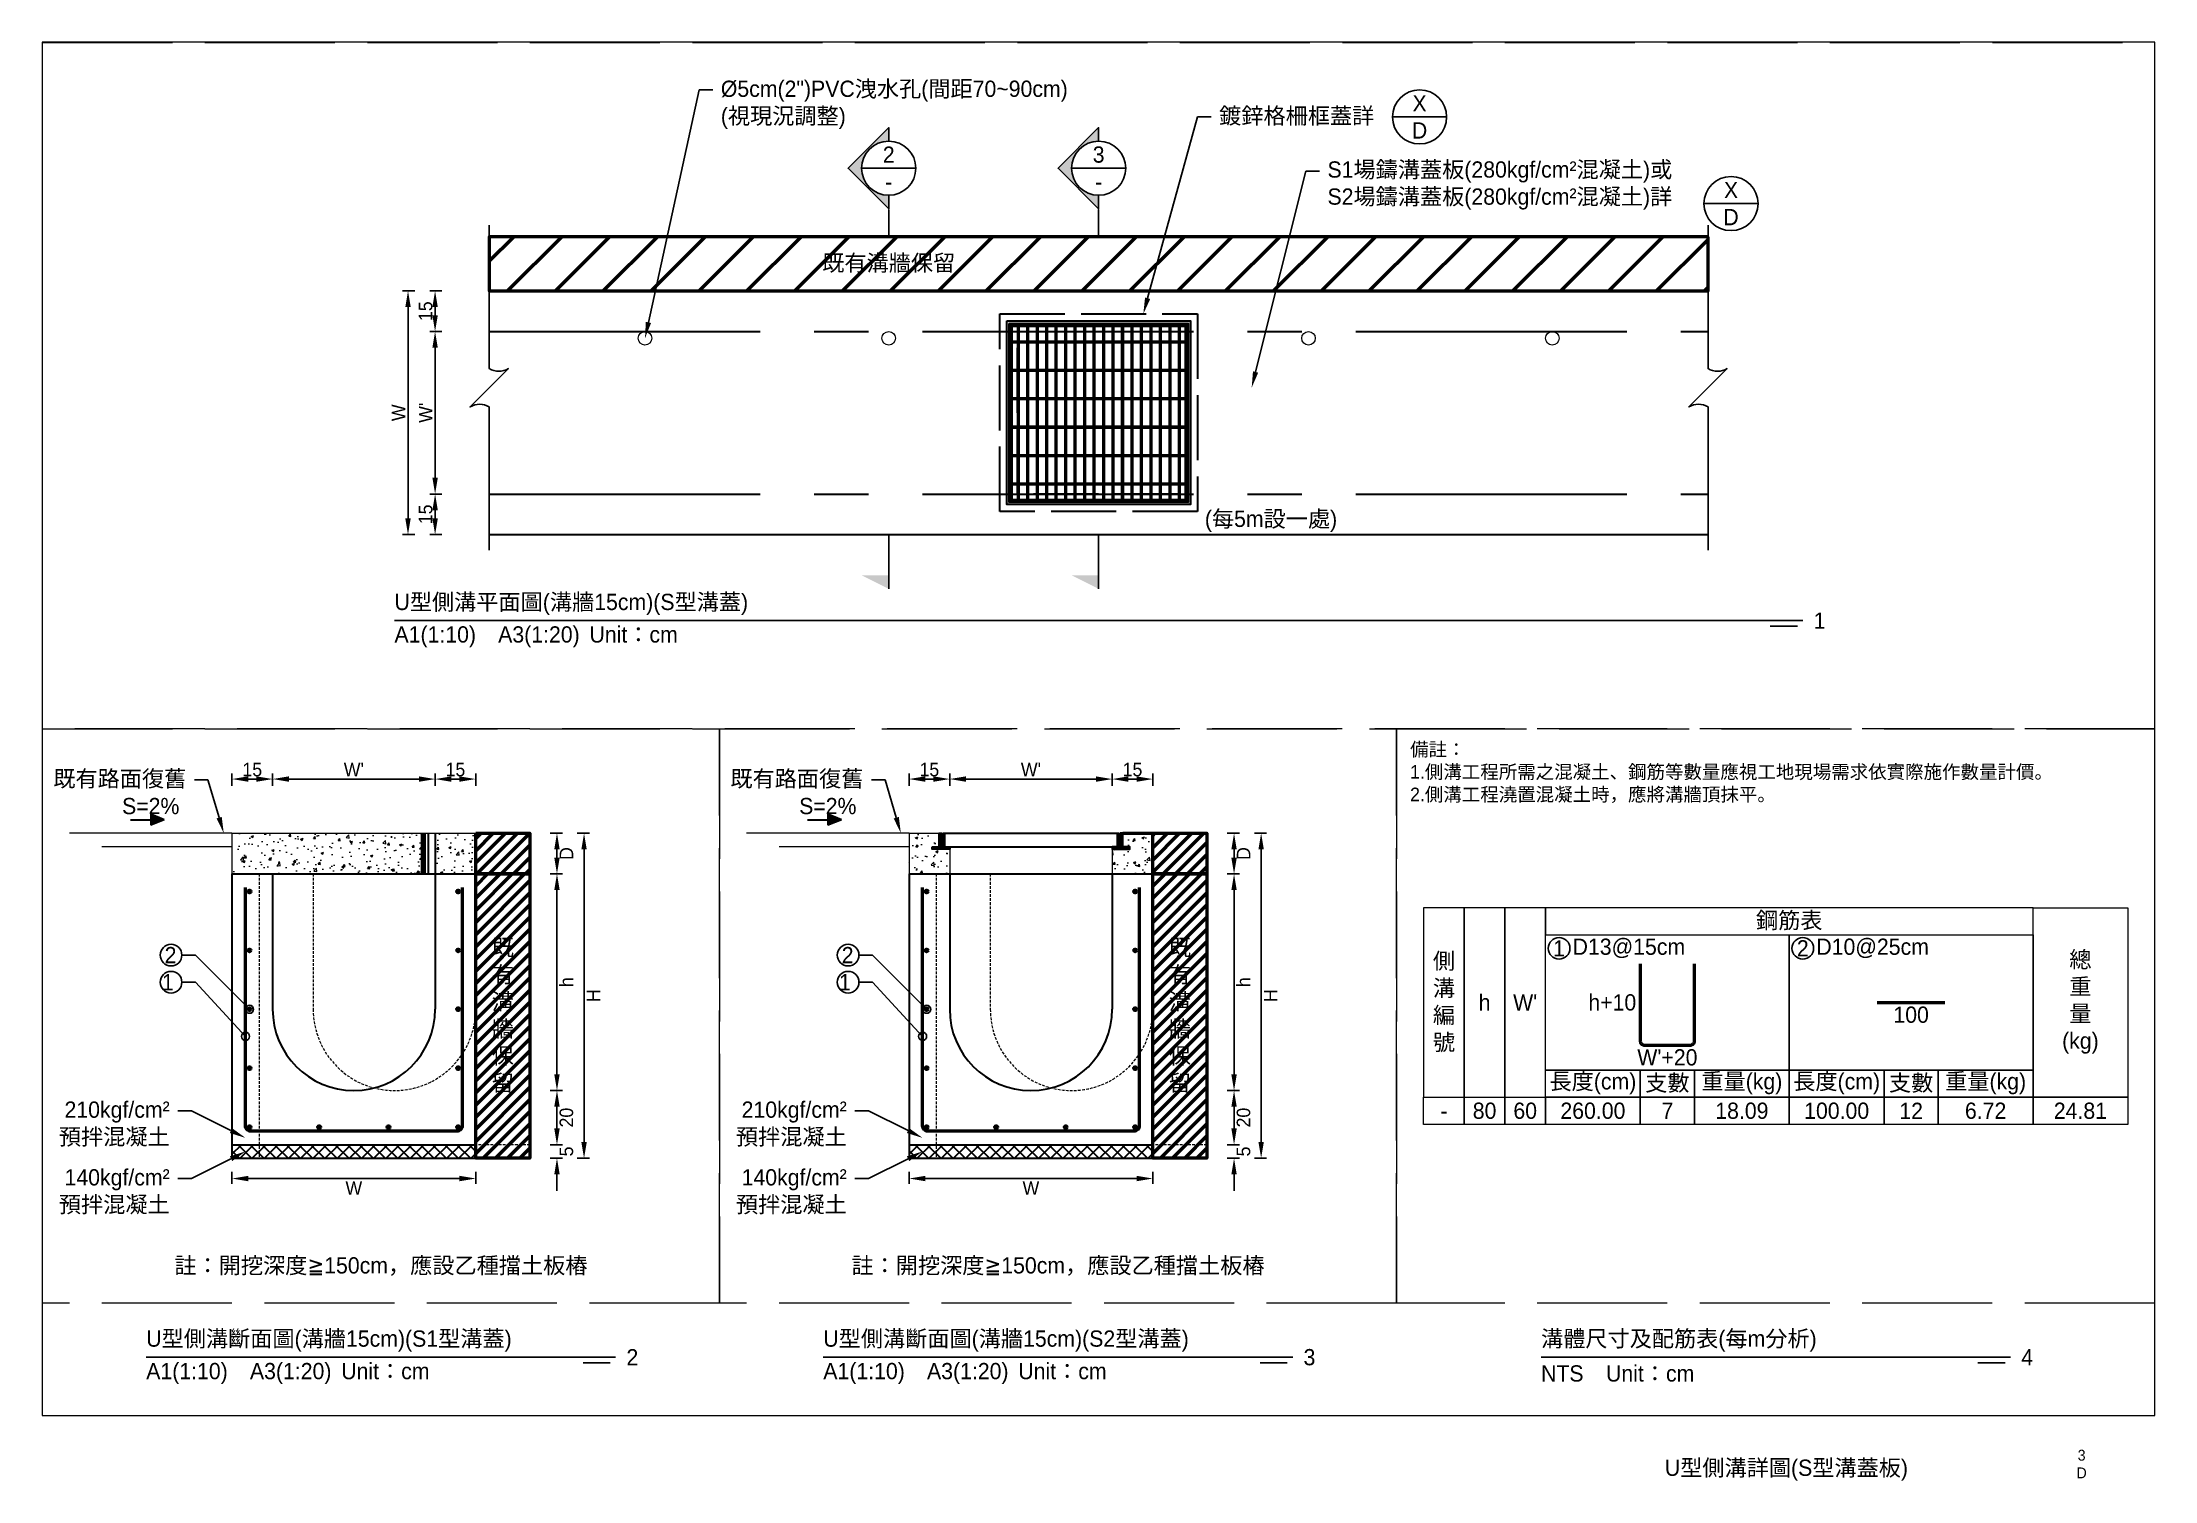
# Paper-space layout 'W90-h80-溝牆保留' of a CAD drawing. Extents: x 15 to 405, y 16 to 282.
# The model-space entities are those that its viewports show. They can reach past a viewport. Long polylines and large blocks are cut down to what shows.
import ezdxf
from ezdxf import colors
from ezdxf.entities.mleader import LeaderData, LeaderLine
from ezdxf.math import Vec2, Vec3

# ---------------------------------------------------------------- set-up
doc = ezdxf.new("R2010")
doc.units = 0
doc.header["$MEASUREMENT"] = 0
for name, pattern in [('ACAD_ISO02W100', [15, 12, -3]), ('CENTERX2', [4, 2.5, -0.5, 0.5, -0.5]), ('HIDDEN', [0.375, 0.25, -0.125])]:
    doc.linetypes.add(name, pattern=pattern)
for name, color, linetype, lineweight in [('一、1.基本-圖框', 7, 'Continuous', 20), ('一、3.基本-變更', 1, 'Continuous', 50), ('二、1.繪圖-既有設施', 8, 'Continuous', 20), ('二、2.繪圖-施作項目', 181, 'Continuous', 30), ('二、3.繪圖-排水流向', 170, 'Continuous', 30), ('二、4.繪圖-設計鋪面', 40, 'Continuous', 20), ('二、5.繪圖-鋼筋', 60, 'Continuous', 50), ('二、6.繪圖-其他施作項目', 35, 'Continuous', 30)]:
    doc.layers.add(name, color=color, linetype=linetype, lineweight=lineweight)
doc.layers.add('一、4.基本-隱藏', color=9, linetype='ACAD_ISO02W100', lineweight=20, plot=False)
doc.layers.add('三、1.文字-說明文字', color=2, linetype='Continuous')
doc.layers.add('三、3.文字-註解文字', color=2, linetype='Continuous')
doc.styles.add('次圖名(詳圖)', font='MS PGothic.ttf', dxfattribs={"height": 6})
doc.styles.add('註解文字', font='MS PGothic.ttf', dxfattribs={"height": 3})
doc.styles.add('註解文字(詳圖)', font='MS PGothic.ttf', dxfattribs={"height": 5})
doc.dimstyles.new('註解文字(詳圖)', dxfattribs={"dimtxt": 6, "dimasz": 6, "dimexe": 2, "dimexo": 5, "dimgap": 1, "dimtad": 2, "dimzin": 0, "dimdsep": 46, "dimtxsty": '註解文字(詳圖)', "dimcen": 0.1, "dimclrd": 256, "dimclre": 256, "dimclrt": 256, "dimadec": 0, "dimazin": 0, "dimtfac": 1, "dimtofl": 0, "dimtmove": 0, "dimatfit": 3, "dimfxlon": 1, "dimtolj": 1, "dimtzin": 0, "dimlwd": -1, "dimlwe": -1, "dimarcsym": 1})
pattern_1 = [(45, (-1825.3608, 76.9043), (-2.65165, 2.65165), []), (45, (-1824.477, 76.9043), (-2.65165, 2.65165), []), (45, (-1823.593, 76.9043), (-2.65165, 2.65165), []), (45, (-1822.709, 76.9043), (-2.65165, 2.65165), [])]

psp = doc.layouts.new('W90-h80-溝牆保留')

# ---------------------------------------------------------------- texts
at = {"layer": '一、1.基本-圖框', "attachment_point": 5, "style": '註解文字'}
for s, width, insert, char_height in [('{\\fMS PGothic|b0|i0|c128|p34;U型側溝詳圖(}S{\\fMS PGothic|b0|i0|c128|p34;型溝蓋板)}', 48.68436, (337.25, 18.375), 3), ('3', 4.24831, (391.75, 21.125), 2), ('D', 7.40984, (391.75, 17.875), 2)]:
    psp.add_mtext_dynamic_manual_height_columns(s, width=width, gutter_width=15, heights=[0], dxfattribs=dict(at, insert=insert, char_height=char_height))

msp = doc.modelspace()

# ---------------------------------------------------------------- texts
at = {"layer": '一、1.基本-圖框', "char_height": 6, "attachment_point": 5, "style": '註解文字(詳圖)'}
for s, width, insert in [('{\\fMS PGothic|b0|i0|c128|p34;鋼筋表}', 94.24964, (-135, -324.5)), ('側溝編號', 12.98354, (-262.5, -354.5)), ('{\\fMS PGothic|b0|i0|c128|p34;總重量(kg)}', 6, (-27.5, -354.5)), ('{\\fMS PGothic|b0|i0|c128|p34;h}', 12.98354, (-247.5, -354.5)), ("W'", 22.32258, (-232.5, -354.5)), ('{\\fMS PGothic|b0|i0|c128|p34;長度(cm)}', 35.02324, (-207.5, -384.5)), ('{\\fMS PGothic|b0|i0|c128|p34;支數}', 19.27354, (-180, -384.5)), ('{\\fMS PGothic|b0|i0|c128|p34;重量(kg)}', 30.27214, (-152.5, -384.5)), ('{\\fMS PGothic|b0|i0|c128|p34;長度(cm)}', 35.02324, (-117.5, -384.5)), ('{\\fMS PGothic|b0|i0|c128|p34;支數}', 19.27354, (-90, -384.5)), ('{\\fMS PGothic|b0|i0|c128|p34;重量(kg)}', 30.27214, (-62.5, -384.5))]:
    msp.add_mtext_dynamic_manual_height_columns(s, width=width, gutter_width=30, heights=[0], dxfattribs=dict(at, insert=insert))
at = {"layer": '三、1.文字-說明文字', "style": '註解文字(詳圖)'}
for s, width, insert, char_height, attachment_point in [('{\\fMS PGothic|b0|i0|c128|p34;X}', 4.41909, (-271.5, -22.5), 6, 5), ('{\\fMS PGothic|b0|i0|c128|p34;D}', 12.5857, (-271.5, -32.5), 6, 5), ('{\\fMS PGothic|b0|i0|c128|p34;X}', 4.41909, (-156.5, -54.5), 6, 5), ('{\\fMS PGothic|b0|i0|c128|p34;D}', 12.5857, (-156.5, -64.5), 6, 5), ('{\\fMS PGothic|b0|i0|c128|p34;備註：\\P1.側溝工程所需之混凝土、鋼筋等數量應視工地現場需求依實際施作數量計價。\\P2.側溝工程澆置混凝土時，應將溝牆頂抹平。}', 249.57878, (-275, -258.5), 5, 1)]:
    msp.add_mtext_dynamic_manual_height_columns(s, width=width, gutter_width=30, heights=[0], dxfattribs=dict(at, insert=insert, char_height=char_height, attachment_point=attachment_point))
at = {"layer": '三、3.文字-註解文字', "char_height": 6}
for s, width, gutter_width, insert, attachment_point, style in [('2', 6.60394, 25, (-467.5, -41.443), 5, '註解文字(詳圖)'), ('3', 6.60394, 25, (-390, -41.443), 5, '註解文字(詳圖)'), ('-', 6.60394, 25, (-467.5, -51.443), 5, '註解文字(詳圖)'), ('-', 6.60394, 25, (-390, -51.443), 5, '註解文字(詳圖)'), ('{\\fMS PGothic|b0|i0|c128|p34;既有溝牆}保留', 70.34372, 30, (-467.5, -81.75), 5, '次圖名(詳圖)'), ('(每5m設一處)', 52.41253, 30, (-326.354, -176.81), 5, '註解文字(詳圖)'), ('{\\fMS PGothic|b0|i0|c128|p34;U型側溝平面圖(溝牆15cm)}(S型溝蓋)', 138.66243, 15, (-650, -207.5), 4, '次圖名(詳圖)'), ('1', 3, 15, (-126, -213.5), 4, '次圖名(詳圖)'), ('A1(1:10)\u3000A3(1:20){\\fMS PGothic|b0|i0|c128|p34;^IUnit：cm}', 136.03259, 15, (-650, -219.5), 4, '次圖名(詳圖)'), ('{\\fMS PGothic|b0|i0|c128|p34;既有溝牆}保留', 6, 30, (-610, -359.5), 5, '次圖名(詳圖)'), ('{\\fMS PGothic|b0|i0|c128|p34;既有溝牆}保留', 6, 30, (-360, -359.5), 5, '次圖名(詳圖)'), ('1', 8.38231, 30, (-220, -334.5), 5, '註解文字(詳圖)'), ('D13@15cm', 6.06582, 30, (-215, -334.5), 4, '註解文字(詳圖)'), ('2', 8.38231, 30, (-130, -334.5), 5, '註解文字(詳圖)'), ('{\\fMS PGothic|b0|i0|c128|p34;D1}0{\\fMS PGothic|b0|i0|c128|p34;@}25{\\fMS PGothic|b0|i0|c128|p34;cm}', 6.06582, 30, (-125, -334.5), 4, '註解文字(詳圖)'), ('-', 9.06048, 30, (-262.5, -394.5), 5, '註解文字(詳圖)'), ('80', 9.06048, 30, (-247.5, -394.5), 5, '註解文字(詳圖)'), ('6{\\fMS PGothic|b0|i0|c128|p34;0}', 9.06048, 30, (-232.5, -394.5), 5, '註解文字(詳圖)'), ('260.00', 9.06048, 30, (-207.5, -394.5), 5, '註解文字(詳圖)'), ('7', 9.06048, 30, (-180, -394.5), 5, '註解文字(詳圖)'), ('18.09', 9.06048, 30, (-152.5, -394.5), 5, '註解文字(詳圖)'), ('{\\fMS PGothic|b0|i0|c128|p34;100}.00', 9.06048, 30, (-117.5, -394.5), 5, '註解文字(詳圖)'), ('12', 9.06048, 30, (-90, -394.5), 5, '註解文字(詳圖)'), ('6.72', 9.06048, 30, (-62.5, -394.5), 5, '註解文字(詳圖)'), ('24.81', 9.06048, 30, (-27.5, -394.5), 5, '註解文字(詳圖)'), ('{\\fMS PGothic|b0|i0|c128|p34;註：開挖深度≧150cm，應設乙種擋土板樁}', 156.49231, 30, (-655, -452), 5, '註解文字(詳圖)'), ('{\\fMS PGothic|b0|i0|c128|p34;註：開挖深度≧150cm，應設乙種擋土板樁}', 156.49231, 30, (-405, -452), 5, '註解文字(詳圖)'), ('{\\fMS PGothic|b0|i0|c128|p34;U型側溝斷面圖(溝牆15cm)}(S1型溝蓋)', 143.40617, 15, (-741.66, -479.5), 4, '次圖名(詳圖)'), ('{\\fMS PGothic|b0|i0|c128|p34;U型側溝斷面圖}(溝牆15cm){\\fMS PGothic|b0|i0|c128|p34;(S2型溝蓋)}', 142.18757, 15, (-491.66, -479.5), 4, '次圖名(詳圖)'), ('{\\fMS PGothic|b0|i0|c128|p34;溝體尺寸}及{\\fMS PGothic|b0|i0|c128|p34;配筋表(每m分析)}', 144.80097, 15, (-226.66, -479.5), 4, '次圖名(詳圖)'), ('2', 3, 15, (-564.34, -485.5), 4, '次圖名(詳圖)'), ('3', 3, 15, (-314.34, -485.5), 4, '次圖名(詳圖)'), ('4', 3, 15, (-49.34, -485.5), 4, '次圖名(詳圖)'), ('A1(1:10)\u3000A3(1:20){\\fMS PGothic|b0|i0|c128|p34;^IUnit：cm}', 136.03259, 15, (-741.66, -491.5), 4, '次圖名(詳圖)'), ('A1(1:10)\u3000A3(1:20){\\fMS PGothic|b0|i0|c128|p34;^IUnit：cm}', 136.03259, 15, (-491.66, -491.5), 4, '次圖名(詳圖)'), ('NTS{\\fMS PGothic|b0|i0|c128|p34;^IUnit：cm}', 136.03259, 15, (-226.66, -491.5), 4, '次圖名(詳圖)')]:
    msp.add_mtext_dynamic_manual_height_columns(s, width=width, gutter_width=gutter_width, heights=[0], dxfattribs=dict(at, insert=insert, attachment_point=attachment_point, style=style))
at = {"layer": '二、3.繪圖-排水流向', "char_height": 6, "attachment_point": 5, "style": '註解文字(詳圖)'}
for insert in [(-740, -282), (-490, -282)]:
    msp.add_mtext_dynamic_manual_height_columns('{\\fMS PGothic|b0|i0|c128|p34;S=2%}', width=10.17412, gutter_width=30, heights=[0], dxfattribs=dict(at, insert=insert))
at = {"layer": '二、5.繪圖-鋼筋', "char_height": 6, "style": '註解文字(詳圖)'}
for s, width, insert, attachment_point in [('h+10', 8.87231, (-191.5, -354.5), 6), ('100', 3.56631, (-90, -356), 2), ("{\\fMS PGothic|b0|i0|c128|p34;W}'+2{\\fMS PGothic|b0|i0|c128|p34;0}", 3.56631, (-180, -371.75), 2)]:
    msp.add_mtext_dynamic_manual_height_columns(s, width=width, gutter_width=30, heights=[0], dxfattribs=dict(at, insert=insert, attachment_point=attachment_point))

# ---------------------------------------------------------------- blocks, each defined once
blk = doc.blocks.new('*D67')
at = {"layer": 'Defpoints', "color": 0, "transparency": 16777216}
for p in [(-615, -91.75), (-635, -106.75), (-615, -106.75)]:
    blk.add_point(p, dxfattribs=at)
at = {"layer": '三、3.文字-註解文字', "transparency": 16777216}
for p, q in [((-632.5, -91.75), (-637, -91.75)), ((-635, -97.75), (-635, -100.75)), ((-632.5, -106.75), (-637, -106.75))]:
    blk.add_line(p, q, dxfattribs=at)
for points in [[(-636, -97.75), (-634, -97.75), (-635, -91.75)], [(-636, -100.75), (-634, -100.75), (-635, -106.75)]]:
    blk.add_solid(points, dxfattribs=at)
at = {"layer": '三、3.文字-註解文字', "transparency": 16777216, "insert": (-638.5, -99.25), "char_height": 5, "attachment_point": 5, "rotation": 90, "style": '註解文字(詳圖)'}
blk.add_mtext('\\A1;15', dxfattribs=at)
blk = doc.blocks.new('*D68')
at = {"layer": 'Defpoints', "color": 0, "transparency": 16777216}
for p in [(-615, -106.75), (-635, -166.75), (-615, -166.75)]:
    blk.add_point(p, dxfattribs=at)
at = {"layer": '三、3.文字-註解文字', "transparency": 16777216}
for p, q in [((-632.5, -106.75), (-637, -106.75)), ((-635, -112.75), (-635, -160.75)), ((-632.5, -166.75), (-637, -166.75))]:
    blk.add_line(p, q, dxfattribs=at)
for points in [[(-636, -112.75), (-634, -112.75), (-635, -106.75)], [(-636, -160.75), (-634, -160.75), (-635, -166.75)]]:
    blk.add_solid(points, dxfattribs=at)
at = {"layer": '三、3.文字-註解文字', "transparency": 16777216, "insert": (-638.5, -136.75), "char_height": 5, "attachment_point": 5, "rotation": 90, "style": '註解文字(詳圖)'}
blk.add_mtext("\\A1;W'", dxfattribs=at)
blk = doc.blocks.new('*D69')
at = {"layer": 'Defpoints', "color": 0, "transparency": 16777216}
for p in [(-615, -166.75), (-635, -181.75), (-615, -181.75)]:
    blk.add_point(p, dxfattribs=at)
at = {"layer": '三、3.文字-註解文字', "transparency": 16777216}
for p, q in [((-632.5, -166.75), (-637, -166.75)), ((-635, -172.75), (-635, -175.75)), ((-632.5, -181.75), (-637, -181.75))]:
    blk.add_line(p, q, dxfattribs=at)
for points in [[(-636, -172.75), (-634, -172.75), (-635, -166.75)], [(-636, -175.75), (-634, -175.75), (-635, -181.75)]]:
    blk.add_solid(points, dxfattribs=at)
at = {"layer": '三、3.文字-註解文字', "transparency": 16777216, "insert": (-638.5, -174.25), "char_height": 5, "attachment_point": 5, "rotation": 90, "style": '註解文字(詳圖)'}
blk.add_mtext('\\A1;15', dxfattribs=at)
blk = doc.blocks.new('*D58')
at = {"layer": 'Defpoints', "color": 0, "transparency": 16777216}
for p in [(-445, -272), (-445, -307), (-385, -307)]:
    blk.add_point(p, dxfattribs=at)
at = {"layer": '三、3.文字-註解文字', "transparency": 16777216}
for p, q in [((-445, -274.5), (-445, -270)), ((-391, -272), (-439, -272)), ((-385, -274.5), (-385, -270))]:
    blk.add_line(p, q, dxfattribs=at)
for points in [[(-439, -271), (-439, -273), (-445, -272)], [(-391, -271), (-391, -273), (-385, -272)]]:
    blk.add_solid(points, dxfattribs=at)
at = {"layer": '三、3.文字-註解文字', "transparency": 16777216, "insert": (-415, -268.5), "char_height": 5, "attachment_point": 5, "style": '註解文字(詳圖)'}
blk.add_mtext("\\A1;W'", dxfattribs=at)
blk = doc.blocks.new('*D53')
at = {"layer": 'Defpoints', "color": 0, "transparency": 16777216}
for p in [(-460, -272), (-460, -307), (-445, -307)]:
    blk.add_point(p, dxfattribs=at)
at = {"layer": '三、3.文字-註解文字', "transparency": 16777216}
for p, q in [((-460, -274.5), (-460, -270)), ((-451, -272), (-454, -272)), ((-445, -274.5), (-445, -270))]:
    blk.add_line(p, q, dxfattribs=at)
for points in [[(-454, -271), (-454, -273), (-460, -272)], [(-451, -271), (-451, -273), (-445, -272)]]:
    blk.add_solid(points, dxfattribs=at)
at = {"layer": '三、3.文字-註解文字', "transparency": 16777216, "insert": (-452.5, -268.5), "char_height": 5, "attachment_point": 5, "style": '註解文字(詳圖)'}
blk.add_mtext('\\A1;15', dxfattribs=at)
blk = doc.blocks.new('*D54')
at = {"layer": 'Defpoints', "color": 0, "transparency": 16777216}
for p in [(-415, -307), (-340, -307), (-415, -387)]:
    blk.add_point(p, dxfattribs=at)
at = {"layer": '三、3.文字-註解文字', "transparency": 16777216}
for p, q in [((-342.5, -307), (-338, -307)), ((-340, -381), (-340, -313)), ((-342.5, -387), (-338, -387))]:
    blk.add_line(p, q, dxfattribs=at)
for points in [[(-341, -313), (-339, -313), (-340, -307)], [(-341, -381), (-339, -381), (-340, -387)]]:
    blk.add_solid(points, dxfattribs=at)
at = {"layer": '三、3.文字-註解文字', "transparency": 16777216, "insert": (-336.5, -347), "char_height": 5, "attachment_point": 5, "rotation": 90, "style": '註解文字(詳圖)'}
blk.add_mtext('\\A1;h', dxfattribs=at)
blk = doc.blocks.new('*D55')
at = {"layer": 'Defpoints', "color": 0, "transparency": 16777216}
for p in [(-415, -387), (-415, -407), (-340, -407)]:
    blk.add_point(p, dxfattribs=at)
at = {"layer": '三、3.文字-註解文字', "transparency": 16777216}
for p, q in [((-342.5, -387), (-338, -387)), ((-340, -393), (-340, -401)), ((-342.5, -407), (-338, -407))]:
    blk.add_line(p, q, dxfattribs=at)
for points in [[(-341, -393), (-339, -393), (-340, -387)], [(-341, -401), (-339, -401), (-340, -407)]]:
    blk.add_solid(points, dxfattribs=at)
at = {"layer": '三、3.文字-註解文字', "transparency": 16777216, "insert": (-336.5, -397), "char_height": 5, "attachment_point": 5, "rotation": 90, "style": '註解文字(詳圖)'}
blk.add_mtext('\\A1;20', dxfattribs=at)
blk = doc.blocks.new('*D56')
at = {"layer": 'Defpoints', "color": 0, "transparency": 16777216}
for p in [(-415, -407), (-415, -412), (-340, -412)]:
    blk.add_point(p, dxfattribs=at)
at = {"layer": '三、3.文字-註解文字', "transparency": 16777216}
for p, q in [((-340, -401), (-340, -395)), ((-342.5, -407), (-338, -407)), ((-342.5, -412), (-338, -412)), ((-340, -418), (-340, -424))]:
    blk.add_line(p, q, dxfattribs=at)
for points in [[(-341, -401), (-339, -401), (-340, -407)], [(-341, -418), (-339, -418), (-340, -412)]]:
    blk.add_solid(points, dxfattribs=at)
at = {"layer": '三、3.文字-註解文字', "transparency": 16777216, "insert": (-336.5, -409.5), "char_height": 5, "attachment_point": 5, "rotation": 90, "style": '註解文字(詳圖)'}
blk.add_mtext('\\A1;5', dxfattribs=at)
blk = doc.blocks.new('*D57')
at = {"layer": 'Defpoints', "color": 0, "transparency": 16777216}
for p in [(-460, -412), (-370, -412), (-460, -419.5)]:
    blk.add_point(p, dxfattribs=at)
at = {"layer": '三、3.文字-註解文字', "transparency": 16777216}
for p, q in [((-460, -417), (-460, -421.5)), ((-376, -419.5), (-454, -419.5)), ((-370, -417), (-370, -421.5))]:
    blk.add_line(p, q, dxfattribs=at)
for points in [[(-454, -418.5), (-454, -420.5), (-460, -419.5)], [(-376, -418.5), (-376, -420.5), (-370, -419.5)]]:
    blk.add_solid(points, dxfattribs=at)
at = {"layer": '三、3.文字-註解文字', "transparency": 16777216, "insert": (-415, -423), "char_height": 5, "attachment_point": 5, "style": '註解文字(詳圖)'}
blk.add_mtext('\\A1;W', dxfattribs=at)
blk = doc.blocks.new('排水流向')
at = {"layer": '二、3.繪圖-排水流向'}
h = blk.add_hatch(color=256, dxfattribs=at)
h.dxf.hatch_style = 1
h.paths.add_polyline_path([(0, 1), (0, -1), (2.5, 0)])
for points in [[(-3.75, 0), (0, 0)], [(0, 1), (0, -1)], [(2.5, 0), (0, 1)], [(2.5, 0), (0, -1)]]:
    blk.add_lwpolyline(points, dxfattribs=at)
blk = doc.blocks.new('*D52')
at = {"layer": 'Defpoints', "color": 0, "transparency": 16777216}
for p in [(-385, -272), (-385, -307), (-370, -307)]:
    blk.add_point(p, dxfattribs=at)
at = {"layer": '三、3.文字-註解文字', "transparency": 16777216}
for p, q in [((-385, -274.5), (-385, -270)), ((-376, -272), (-379, -272)), ((-370, -274.5), (-370, -270))]:
    blk.add_line(p, q, dxfattribs=at)
for points in [[(-379, -271), (-379, -273), (-385, -272)], [(-376, -271), (-376, -273), (-370, -272)]]:
    blk.add_solid(points, dxfattribs=at)
at = {"layer": '三、3.文字-註解文字', "transparency": 16777216, "insert": (-377.5, -268.5), "char_height": 5, "attachment_point": 5, "style": '註解文字(詳圖)'}
blk.add_mtext('\\A1;15', dxfattribs=at)
blk = doc.blocks.new('*D70')
at = {"layer": 'Defpoints', "color": 0, "transparency": 16777216}
for p in [(-350, -292), (-340, -292), (-350, -307)]:
    blk.add_point(p, dxfattribs=at)
at = {"layer": '三、3.文字-註解文字', "transparency": 16777216}
for p, q in [((-342.5, -292), (-338, -292)), ((-340, -301), (-340, -298)), ((-342.5, -307), (-338, -307))]:
    blk.add_line(p, q, dxfattribs=at)
for points in [[(-341, -298), (-339, -298), (-340, -292)], [(-341, -301), (-339, -301), (-340, -307)]]:
    blk.add_solid(points, dxfattribs=at)
at = {"layer": '三、3.文字-註解文字', "transparency": 16777216, "insert": (-336.5, -299.5), "char_height": 5, "attachment_point": 5, "rotation": 90, "style": '註解文字(詳圖)'}
blk.add_mtext('\\A1;D', dxfattribs=at)
blk = doc.blocks.new('*D71')
at = {"layer": 'Defpoints', "color": 0, "transparency": 16777216}
for p in [(-350, -292), (-330, -292), (-350, -412)]:
    blk.add_point(p, dxfattribs=at)
at = {"layer": '三、3.文字-註解文字', "transparency": 16777216}
for p, q in [((-332.5, -292), (-328, -292)), ((-330, -406), (-330, -298)), ((-332.5, -412), (-328, -412))]:
    blk.add_line(p, q, dxfattribs=at)
for points in [[(-331, -298), (-329, -298), (-330, -292)], [(-331, -406), (-329, -406), (-330, -412)]]:
    blk.add_solid(points, dxfattribs=at)
at = {"layer": '三、3.文字-註解文字', "transparency": 16777216, "insert": (-326.5, -352), "char_height": 5, "attachment_point": 5, "rotation": 90, "style": '註解文字(詳圖)'}
blk.add_mtext('\\A1;H', dxfattribs=at)
blk = doc.blocks.new('_Small')
at = {"color": 0, "linetype": 'ByBlock', "lineweight": -2}
blk.add_circle((0, 0), 0.25, dxfattribs=at)
blk = doc.blocks.new('*D72')
at = {"layer": 'Defpoints', "color": 0, "transparency": 16777216}
for p in [(-695, -272), (-695, -307), (-635, -307)]:
    blk.add_point(p, dxfattribs=at)
at = {"layer": '三、3.文字-註解文字', "transparency": 16777216}
for p, q in [((-695, -274.5), (-695, -270)), ((-641, -272), (-689, -272)), ((-635, -274.5), (-635, -270))]:
    blk.add_line(p, q, dxfattribs=at)
for points in [[(-689, -271), (-689, -273), (-695, -272)], [(-641, -271), (-641, -273), (-635, -272)]]:
    blk.add_solid(points, dxfattribs=at)
at = {"layer": '三、3.文字-註解文字', "transparency": 16777216, "insert": (-665, -268.5), "char_height": 5, "attachment_point": 5, "style": '註解文字(詳圖)'}
blk.add_mtext("\\A1;W'", dxfattribs=at)
blk = doc.blocks.new('*D73')
at = {"layer": 'Defpoints', "color": 0, "transparency": 16777216}
for p in [(-710, -272), (-710, -307), (-695, -307)]:
    blk.add_point(p, dxfattribs=at)
at = {"layer": '三、3.文字-註解文字', "transparency": 16777216}
for p, q in [((-710, -274.5), (-710, -270)), ((-701, -272), (-704, -272)), ((-695, -274.5), (-695, -270))]:
    blk.add_line(p, q, dxfattribs=at)
for points in [[(-704, -271), (-704, -273), (-710, -272)], [(-701, -271), (-701, -273), (-695, -272)]]:
    blk.add_solid(points, dxfattribs=at)
at = {"layer": '三、3.文字-註解文字', "transparency": 16777216, "insert": (-702.5, -268.5), "char_height": 5, "attachment_point": 5, "style": '註解文字(詳圖)'}
blk.add_mtext('\\A1;15', dxfattribs=at)
blk = doc.blocks.new('*D74')
at = {"layer": 'Defpoints', "color": 0, "transparency": 16777216}
for p in [(-665, -307), (-590, -307), (-665, -387)]:
    blk.add_point(p, dxfattribs=at)
at = {"layer": '三、3.文字-註解文字', "transparency": 16777216}
for p, q in [((-592.5, -307), (-588, -307)), ((-590, -381), (-590, -313)), ((-592.5, -387), (-588, -387))]:
    blk.add_line(p, q, dxfattribs=at)
for points in [[(-591, -313), (-589, -313), (-590, -307)], [(-591, -381), (-589, -381), (-590, -387)]]:
    blk.add_solid(points, dxfattribs=at)
at = {"layer": '三、3.文字-註解文字', "transparency": 16777216, "insert": (-586.5, -347), "char_height": 5, "attachment_point": 5, "rotation": 90, "style": '註解文字(詳圖)'}
blk.add_mtext('\\A1;h', dxfattribs=at)
blk = doc.blocks.new('*D75')
at = {"layer": 'Defpoints', "color": 0, "transparency": 16777216}
for p in [(-665, -387), (-665, -407), (-590, -407)]:
    blk.add_point(p, dxfattribs=at)
at = {"layer": '三、3.文字-註解文字', "transparency": 16777216}
for p, q in [((-592.5, -387), (-588, -387)), ((-590, -393), (-590, -401)), ((-592.5, -407), (-588, -407))]:
    blk.add_line(p, q, dxfattribs=at)
for points in [[(-591, -393), (-589, -393), (-590, -387)], [(-591, -401), (-589, -401), (-590, -407)]]:
    blk.add_solid(points, dxfattribs=at)
at = {"layer": '三、3.文字-註解文字', "transparency": 16777216, "insert": (-586.5, -397), "char_height": 5, "attachment_point": 5, "rotation": 90, "style": '註解文字(詳圖)'}
blk.add_mtext('\\A1;20', dxfattribs=at)
blk = doc.blocks.new('*D76')
at = {"layer": 'Defpoints', "color": 0, "transparency": 16777216}
for p in [(-665, -407), (-665, -412), (-590, -412)]:
    blk.add_point(p, dxfattribs=at)
at = {"layer": '三、3.文字-註解文字', "transparency": 16777216}
for p, q in [((-590, -401), (-590, -395)), ((-592.5, -407), (-588, -407)), ((-592.5, -412), (-588, -412)), ((-590, -418), (-590, -424))]:
    blk.add_line(p, q, dxfattribs=at)
for points in [[(-591, -401), (-589, -401), (-590, -407)], [(-591, -418), (-589, -418), (-590, -412)]]:
    blk.add_solid(points, dxfattribs=at)
at = {"layer": '三、3.文字-註解文字', "transparency": 16777216, "insert": (-586.5, -409.5), "char_height": 5, "attachment_point": 5, "rotation": 90, "style": '註解文字(詳圖)'}
blk.add_mtext('\\A1;5', dxfattribs=at)
blk = doc.blocks.new('*D77')
at = {"layer": 'Defpoints', "color": 0, "transparency": 16777216}
for p in [(-710, -412), (-620, -412), (-710, -419.5)]:
    blk.add_point(p, dxfattribs=at)
at = {"layer": '三、3.文字-註解文字', "transparency": 16777216}
for p, q in [((-710, -417), (-710, -421.5)), ((-626, -419.5), (-704, -419.5)), ((-620, -417), (-620, -421.5))]:
    blk.add_line(p, q, dxfattribs=at)
for points in [[(-704, -418.5), (-704, -420.5), (-710, -419.5)], [(-626, -418.5), (-626, -420.5), (-620, -419.5)]]:
    blk.add_solid(points, dxfattribs=at)
at = {"layer": '三、3.文字-註解文字', "transparency": 16777216, "insert": (-665, -423), "char_height": 5, "attachment_point": 5, "style": '註解文字(詳圖)'}
blk.add_mtext('\\A1;W', dxfattribs=at)
blk = doc.blocks.new('*D80')
at = {"layer": 'Defpoints', "color": 0, "transparency": 16777216}
for p in [(-635, -272), (-635, -307), (-620, -307)]:
    blk.add_point(p, dxfattribs=at)
at = {"layer": '三、3.文字-註解文字', "transparency": 16777216}
for p, q in [((-635, -274.5), (-635, -270)), ((-626, -272), (-629, -272)), ((-620, -274.5), (-620, -270))]:
    blk.add_line(p, q, dxfattribs=at)
for points in [[(-629, -271), (-629, -273), (-635, -272)], [(-626, -271), (-626, -273), (-620, -272)]]:
    blk.add_solid(points, dxfattribs=at)
at = {"layer": '三、3.文字-註解文字', "transparency": 16777216, "insert": (-627.5, -268.5), "char_height": 5, "attachment_point": 5, "style": '註解文字(詳圖)'}
blk.add_mtext('\\A1;15', dxfattribs=at)
blk = doc.blocks.new('*D78')
at = {"layer": 'Defpoints', "color": 0, "transparency": 16777216}
for p in [(-600, -292), (-590, -292), (-600, -307)]:
    blk.add_point(p, dxfattribs=at)
at = {"layer": '三、3.文字-註解文字', "transparency": 16777216}
for p, q in [((-592.5, -292), (-588, -292)), ((-590, -301), (-590, -298)), ((-592.5, -307), (-588, -307))]:
    blk.add_line(p, q, dxfattribs=at)
for points in [[(-591, -298), (-589, -298), (-590, -292)], [(-591, -301), (-589, -301), (-590, -307)]]:
    blk.add_solid(points, dxfattribs=at)
at = {"layer": '三、3.文字-註解文字', "transparency": 16777216, "insert": (-586.5, -299.5), "char_height": 5, "attachment_point": 5, "rotation": 90, "style": '註解文字(詳圖)'}
blk.add_mtext('\\A1;D', dxfattribs=at)
blk = doc.blocks.new('*D79')
at = {"layer": 'Defpoints', "color": 0, "transparency": 16777216}
for p in [(-600, -292), (-580, -292), (-600, -412)]:
    blk.add_point(p, dxfattribs=at)
at = {"layer": '三、3.文字-註解文字', "transparency": 16777216}
for p, q in [((-582.5, -292), (-578, -292)), ((-580, -406), (-580, -298)), ((-582.5, -412), (-578, -412))]:
    blk.add_line(p, q, dxfattribs=at)
for points in [[(-581, -298), (-579, -298), (-580, -292)], [(-581, -406), (-579, -406), (-580, -412)]]:
    blk.add_solid(points, dxfattribs=at)
at = {"layer": '三、3.文字-註解文字', "transparency": 16777216, "insert": (-576.5, -352), "char_height": 5, "attachment_point": 5, "rotation": 90, "style": '註解文字(詳圖)'}
blk.add_mtext('\\A1;H', dxfattribs=at)
blk = doc.blocks.new('*D381')
at = {"layer": 'Defpoints', "color": 0, "transparency": 16777216}
for p in [(-645, -91.75), (-615, -91.75), (-615, -181.75)]:
    blk.add_point(p, dxfattribs=at)
at = {"layer": '三、3.文字-註解文字', "transparency": 16777216}
for p, q in [((-642.5, -91.75), (-647, -91.75)), ((-645, -175.75), (-645, -97.75)), ((-642.5, -181.75), (-647, -181.75))]:
    blk.add_line(p, q, dxfattribs=at)
for points in [[(-646, -97.75), (-644, -97.75), (-645, -91.75)], [(-646, -175.75), (-644, -175.75), (-645, -181.75)]]:
    blk.add_solid(points, dxfattribs=at)
at = {"layer": '三、3.文字-註解文字', "transparency": 16777216, "insert": (-648.5, -136.75), "char_height": 5, "attachment_point": 5, "rotation": 90, "style": '註解文字(詳圖)'}
blk.add_mtext('\\A1;W', dxfattribs=at)

# ---------------------------------------------------------------- dimensions: what is measured, and where the dimension line sits
at = {"layer": '三、3.文字-註解文字'}
for base, p1, p2, text, picture, middle in [((-645, -91.75), (-615, -181.75), (-615, -91.75), 'W', '*D381', (-648.5, -136.75)), ((-635, -106.75), (-615, -91.75), (-615, -106.75), '15', '*D67', (-638.5, -99.25)), ((-635, -166.75), (-615, -106.75), (-615, -166.75), "W'", '*D68', (-638.5, -136.75)), ((-635, -181.75), (-615, -166.75), (-615, -181.75), '15', '*D69', (-638.5, -174.25)), ((-590, -292), (-600, -307), (-600, -292), 'D', '*D78', (-586.5, -299.5)), ((-580, -292), (-600, -412), (-600, -292), 'H', '*D79', (-576.5, -352)), ((-340, -292), (-350, -307), (-350, -292), 'D', '*D70', (-336.5, -299.5)), ((-330, -292), (-350, -412), (-350, -292), 'H', '*D71', (-326.5, -352)), ((-590, -307), (-665, -387), (-665, -307), 'h', '*D74', (-586.5, -347)), ((-340, -307), (-415, -387), (-415, -307), 'h', '*D54', (-336.5, -347)), ((-590, -407), (-665, -387), (-665, -407), '20', '*D75', (-586.5, -397)), ((-340, -407), (-415, -387), (-415, -407), '20', '*D55', (-336.5, -397)), ((-590, -412), (-665, -407), (-665, -412), '5', '*D76', (-586.5, -409.5)), ((-340, -412), (-415, -407), (-415, -412), '5', '*D56', (-336.5, -409.5))]:
    dim = msp.add_linear_dim(base=base, p1=p1, p2=p2, angle=90, text=text, dimstyle='註解文字(詳圖)', dxfattribs=at)
    dim.commit()
    dim.dimension.update_dxf_attribs({"geometry": picture, "text_midpoint": middle})
for base, p1, p2, text, picture, middle in [((-710, -272), (-695, -307), (-710, -307), '15', '*D73', (-702.5, -268.5)), ((-695, -272), (-635, -307), (-695, -307), "W'", '*D72', (-665, -268.5)), ((-635, -272), (-620, -307), (-635, -307), '15', '*D80', (-627.5, -268.5)), ((-460, -272), (-445, -307), (-460, -307), '15', '*D53', (-452.5, -268.5)), ((-445, -272), (-385, -307), (-445, -307), "W'", '*D58', (-415, -268.5)), ((-385, -272), (-370, -307), (-385, -307), '15', '*D52', (-377.5, -268.5)), ((-710, -419.5), (-620, -412), (-710, -412), 'W', '*D77', (-665, -423)), ((-460, -419.5), (-370, -412), (-460, -412), 'W', '*D57', (-415, -423))]:
    dim = msp.add_linear_dim(base=base, p1=p1, p2=p2, text=text, dimstyle='註解文字(詳圖)', dxfattribs=at)
    dim.commit()
    dim.dimension.update_dxf_attribs({"geometry": picture, "text_midpoint": middle})

# ---------------------------------------------------------------- hatches: boundary and pattern name
at = {"layer": '一、3.基本-變更'}
h = msp.add_hatch(dxfattribs=at)
h.set_pattern_fill('ANSI31', color=256, scale=100)
h.set_pattern_definition([(45, (-2186.861, 2307.127), (-8.838835, 8.838835), [])])
h.paths.add_polyline_path([(-615, -71.75), (-615, -91.75), (-165, -91.75), (-165, -71.75)])
h = msp.add_hatch(dxfattribs=at)
h.set_pattern_fill('ANSI31', color=256)
h.set_pattern_definition([(45, (277.442, -528.0457), (-2.245064, 2.245064), [])])
h.paths.add_polyline_path([(-620, -307), (-600, -307), (-600, -292), (-620, -292)])
h = msp.add_hatch(dxfattribs=at)
h.set_pattern_fill('ANSI31', color=256)
h.set_pattern_definition([(45, (527.442, -486.5736), (-2.245064, 2.245064), [])])
h.paths.add_polyline_path([(-370, -292), (-370, -307), (-350, -307), (-350, -292)])
h = msp.add_hatch(dxfattribs=at)
h.set_pattern_fill('ANSI31', color=256)
h.set_pattern_definition([(45, (-592.6355, -683.783), (-2.245064, 2.245064), [])])
h.paths.add_polyline_path([(-620, -412), (-600, -412), (-600, -307), (-620, -307)])
h = msp.add_hatch(dxfattribs=at)
h.set_pattern_fill('ANSI31', color=256)
h.set_pattern_definition([(45, (-342.6355, -683.783), (-2.245064, 2.245064), [])])
h.paths.add_polyline_path([(-370, -412), (-350, -412), (-350, -307), (-370, -307)])
at = {"layer": '三、3.文字-註解文字'}
h = msp.add_hatch(color=256, dxfattribs=at)
h.dxf.hatch_style = 1
h.paths.add_polyline_path([(-467.5, -31.443), (-482.5, -46.443), (-467.5, -61.443), (-467.5, -56.443, -0.4142136), (-477.5, -46.443, -0.4142136), (-467.5, -36.443)])
h = msp.add_hatch(color=256, dxfattribs=at)
h.dxf.hatch_style = 1
h.paths.add_polyline_path([(-390, -31.443), (-405, -46.443), (-390, -61.443), (-390, -56.443, -0.4142136), (-400, -46.443, -0.4142136), (-390, -36.443)])
h = msp.add_hatch(color=256, dxfattribs=at)
h.dxf.hatch_style = 1
h.paths.add_polyline_path([(-477.5, -196.75), (-467.5, -201.75), (-467.5, -196.75)])
h = msp.add_hatch(color=256, dxfattribs=at)
h.dxf.hatch_style = 1
h.paths.add_polyline_path([(-400, -196.75), (-390, -201.75), (-390, -196.75)])
at = {"layer": '二、1.繪圖-既有設施'}
h = msp.add_hatch(dxfattribs=at)
h.set_pattern_fill('AR-CONC', color=256, scale=0.05)
h.set_pattern_definition([(50, (277.442, -528.046), (9.109233, -0.796954), [0.9525, -10.4775]), (355, (277.442, -528.046), (-1.76217, 9.55284), [0.762, -8.38203]), (100.4514, (278.201, -528.112), (7.34706, 8.75589), [0.8095, -8.90451]), (46.1842, (277.442, -525.506), (13.55395, -2.10212), [1.42875, -15.71625]), (96.6356, (278.571, -525.681), (11.8702, 12.3713), [1.21425, -13.35678]), (351.1842, (277.442, -525.506), (11.8702, 12.3713), [1.143, -12.57299]), (21, (278.712, -526.141), (7.58072, -5.11326), [0.9525, -10.4775]), (326, (278.712, -526.141), (3.0901, 9.2094), [0.762, -8.382]), (71.4514, (279.344, -526.567), (10.67082, 4.09614), [0.8095, -8.9045]), (37.5, (277.442, -528.0457), (0.15443, 4.227752), [0, -8.2804, 0, -8.509, 0, -8.41375]), (7.5, (277.442, -528.0457), (3.340983, 5.009029), [0, -4.8514, 0, -8.0899, 0, -3.20675]), (327.5, (274.61, -528.0457), (6.77953, -0.286437), [0, -3.175, 0, -9.906, 0, -13.1445]), (317.5, (273.34, -528.046), (7.40646, 1.271325), [0, -4.1275, 0, -6.5786, 0, -9.3345])])
h.paths.add_polyline_path([(-640, -307), (-640, -292), (-710, -292), (-710, -307)])
h.paths.add_polyline_path([(-620, -292), (-635, -292), (-635, -307), (-620, -307)])
h = msp.add_hatch(dxfattribs=at)
h.set_pattern_fill('AR-CONC', color=256, scale=0.05)
h.set_pattern_definition([(50, (527.442, -486.5736), (9.109233, -0.796954), [0.9525, -10.4775]), (355, (527.442, -486.574), (-1.76217, 9.55284), [0.762, -8.38203]), (100.4514, (528.201, -486.64), (7.34706, 8.75589), [0.8095, -8.90451]), (46.1842, (527.442, -484.034), (13.55395, -2.10212), [1.42875, -15.71625]), (96.6356, (528.571, -484.209), (11.8702, 12.3713), [1.21425, -13.35678]), (351.1842, (527.442, -484.034), (11.8702, 12.3713), [1.143, -12.57299]), (21, (528.712, -484.6686), (7.58072, -5.11326), [0.9525, -10.4775]), (326, (528.712, -484.669), (3.0901, 9.2094), [0.762, -8.382]), (71.4514, (529.344, -485.095), (10.67082, 4.09614), [0.8095, -8.9045]), (37.5, (527.442, -486.5736), (0.15443, 4.227752), [0, -8.2804, 0, -8.509, 0, -8.41375]), (7.5, (527.442, -486.5736), (3.340983, 5.009029), [0, -4.8514, 0, -8.0899, 0, -3.20675]), (327.5, (524.61, -486.5736), (6.77953, -0.286437), [0, -3.175, 0, -9.906, 0, -13.1445]), (317.5, (523.34, -486.5736), (7.40646, 1.271325), [0, -4.1275, 0, -6.5786, 0, -9.3345])])
h.paths.add_polyline_path([(-451.5, -297), (-448.9, -297), (-448.9, -292), (-460, -292), (-460, -307), (-445, -307), (-445, -297.9), (-451.5, -297.9)])
h.paths.add_polyline_path([(-370, -292), (-381.1, -292), (-381.1, -297), (-378.5, -297), (-378.5, -297.9), (-385, -297.9), (-385, -307), (-370, -307)])
at = {"layer": '二、2.繪圖-施作項目'}
h = msp.add_hatch(dxfattribs=at)
h.set_pattern_fill('ANSI37', color=256)
h.set_pattern_definition([(45, (-592.6355, -683.783), (-2.245064, 2.245064), []), (135, (-592.6355, -683.783), (-2.245064, -2.245064), [])])
h.paths.add_polyline_path([(-710, -407), (-710, -412), (-620, -412), (-620, -407)])
h = msp.add_hatch(dxfattribs=at)
h.set_pattern_fill('ANSI37', color=256)
h.set_pattern_definition([(45, (-342.6355, -683.783), (-2.245064, 2.245064), []), (135, (-342.6355, -683.783), (-2.245064, -2.245064), [])])
h.paths.add_polyline_path([(-460, -407), (-460, -412), (-370, -412), (-370, -407)])
at = {"layer": '二、5.繪圖-鋼筋'}
h = msp.add_hatch(color=256, dxfattribs=at)
h.dxf.hatch_style = 1
h.paths.add_polyline_path([(-703, -313.5, 1), (-704, -313.5, 1)])
h = msp.add_hatch(color=256, dxfattribs=at)
h.dxf.hatch_style = 1
h.paths.add_polyline_path([(-626, -313.5, 1), (-627, -313.5, 1)])
h = msp.add_hatch(color=256, dxfattribs=at)
h.dxf.hatch_style = 1
h.paths.add_polyline_path([(-453, -313.5, 1), (-454, -313.5, 1)])
h = msp.add_hatch(color=256, dxfattribs=at)
h.dxf.hatch_style = 1
h.paths.add_polyline_path([(-376, -313.5, 1), (-377, -313.5, 1)])
h = msp.add_hatch(color=256, dxfattribs=at)
h.dxf.hatch_style = 1
h.paths.add_polyline_path([(-703, -335.25, 1), (-704, -335.25, 1)])
h = msp.add_hatch(color=256, dxfattribs=at)
h.dxf.hatch_style = 1
h.paths.add_polyline_path([(-626, -335.25, 1), (-627, -335.25, 1)])
h = msp.add_hatch(color=256, dxfattribs=at)
h.dxf.hatch_style = 1
h.paths.add_polyline_path([(-453, -335.25, 1), (-454, -335.25, 1)])
h = msp.add_hatch(color=256, dxfattribs=at)
h.dxf.hatch_style = 1
h.paths.add_polyline_path([(-376, -335.25, 1), (-377, -335.25, 1)])
h = msp.add_hatch(color=256, dxfattribs=at)
h.dxf.hatch_style = 1
h.paths.add_polyline_path([(-703, -357, 1), (-704, -357, 1)])
h = msp.add_hatch(color=256, dxfattribs=at)
h.dxf.hatch_style = 1
h.paths.add_polyline_path([(-626, -357, 1), (-627, -357, 1)])
h = msp.add_hatch(color=256, dxfattribs=at)
h.dxf.hatch_style = 1
h.paths.add_polyline_path([(-453, -357, 1), (-454, -357, 1)])
h = msp.add_hatch(color=256, dxfattribs=at)
h.dxf.hatch_style = 1
h.paths.add_polyline_path([(-376, -357, 1), (-377, -357, 1)])
h = msp.add_hatch(color=256, dxfattribs=at)
h.dxf.hatch_style = 1
h.paths.add_polyline_path([(-703, -378.75, 1), (-704, -378.75, 1)])
h = msp.add_hatch(color=256, dxfattribs=at)
h.dxf.hatch_style = 1
h.paths.add_polyline_path([(-626, -378.75, 1), (-627, -378.75, 1)])
h = msp.add_hatch(color=256, dxfattribs=at)
h.dxf.hatch_style = 1
h.paths.add_polyline_path([(-453, -378.75, 1), (-454, -378.75, 1)])
h = msp.add_hatch(color=256, dxfattribs=at)
h.dxf.hatch_style = 1
h.paths.add_polyline_path([(-376, -378.75, 1), (-377, -378.75, 1)])
h = msp.add_hatch(color=256, dxfattribs=at)
h.dxf.hatch_style = 1
h.paths.add_polyline_path([(-703, -400.5, 1), (-704, -400.5, 1)])
h = msp.add_hatch(color=256, dxfattribs=at)
h.dxf.hatch_style = 1
h.paths.add_polyline_path([(-677.33, -400.5, 1), (-678.33, -400.5, 1)])
h = msp.add_hatch(color=256, dxfattribs=at)
h.dxf.hatch_style = 1
h.paths.add_polyline_path([(-651.66, -400.5, 1), (-652.66, -400.5, 1)])
h = msp.add_hatch(color=256, dxfattribs=at)
h.dxf.hatch_style = 1
h.paths.add_polyline_path([(-626, -400.5, 1), (-627, -400.5, 1)])
h = msp.add_hatch(color=256, dxfattribs=at)
h.dxf.hatch_style = 1
h.paths.add_polyline_path([(-453, -400.5, 1), (-454, -400.5, 1)])
h = msp.add_hatch(color=256, dxfattribs=at)
h.dxf.hatch_style = 1
h.paths.add_polyline_path([(-427.33, -400.5, 1), (-428.33, -400.5, 1)])
h = msp.add_hatch(color=256, dxfattribs=at)
h.dxf.hatch_style = 1
h.paths.add_polyline_path([(-401.66, -400.5, 1), (-402.66, -400.5, 1)])
h = msp.add_hatch(color=256, dxfattribs=at)
h.dxf.hatch_style = 1
h.paths.add_polyline_path([(-376, -400.5, 1), (-377, -400.5, 1)])
at = {"layer": '二、6.繪圖-其他施作項目'}
h = msp.add_hatch(color=256, dxfattribs=at)
h.dxf.hatch_style = 1
h.paths.add_polyline_path([(-423.9, -170.65), (-356.1, -170.65), (-356.1, -102.85), (-423.9, -102.85)])
h.paths.add_polyline_path([(-423, -169.75), (-357, -169.75), (-357, -103.75), (-423, -103.75)], flags=16)
h = msp.add_hatch(dxfattribs=at)
h.set_pattern_fill('ANSI34', color=256, scale=5)
h.set_pattern_definition(pattern_1)
h.paths.add_polyline_path([(-358, -110.25), (-422, -110.25), (-422, -110.75), (-358, -110.75)])
h = msp.add_hatch(dxfattribs=at)
h.set_pattern_fill('ANSI34', color=256, scale=5)
h.set_pattern_definition(pattern_1)
h.paths.add_polyline_path([(-358, -120.75), (-422, -120.75), (-422, -121.25), (-358, -121.25)])
h = msp.add_hatch(dxfattribs=at)
h.set_pattern_fill('ANSI34', color=256, scale=5)
h.set_pattern_definition(pattern_1)
h.paths.add_polyline_path([(-358, -131.25), (-422, -131.25), (-422, -131.75), (-358, -131.75)])
h = msp.add_hatch(dxfattribs=at)
h.set_pattern_fill('ANSI34', color=256, scale=5)
h.set_pattern_definition(pattern_1)
h.paths.add_polyline_path([(-358, -141.75), (-422, -141.75), (-422, -142.25), (-358, -142.25)])
h = msp.add_hatch(dxfattribs=at)
h.set_pattern_fill('ANSI34', color=256, scale=5)
h.set_pattern_definition(pattern_1)
h.paths.add_polyline_path([(-358, -152.25), (-422, -152.25), (-422, -152.75), (-358, -152.75)])
h = msp.add_hatch(dxfattribs=at)
h.set_pattern_fill('ANSI34', color=256, scale=5)
h.set_pattern_definition(pattern_1)
h.paths.add_polyline_path([(-358, -162.75), (-422, -162.75), (-422, -163.25), (-358, -163.25)])
h = msp.add_hatch(dxfattribs=at)
h.set_pattern_fill('ANSI31', color=256, scale=0.1)
h.set_pattern_definition([(45, (779.83422, -1287.46255), (-0.2245064, 0.2245064), [])])
h.paths.add_polyline_path([(-448, -292), (-448.9, -292), (-448.9, -297), (-451.5, -297), (-451.5, -297.9), (-445, -297.9), (-445, -297), (-448, -297)])
h.paths.add_polyline_path([(-382, -297), (-385, -297), (-385, -297.9), (-378.5, -297.9), (-378.5, -297), (-381.1, -297), (-381.1, -292), (-382, -292)])

# ---------------------------------------------------------------- linework, layer by layer
at = {"layer": '一、1.基本-圖框'}
for points in [[(-270, -389.5), (-255, -389.5), (-255, -319.5), (-270, -319.5)], [(-255, -389.5), (-240, -389.5), (-240, -319.5), (-255, -319.5)], [(-240, -389.5), (-225, -389.5), (-225, -319.5), (-240, -319.5)], [(-225, -329.5), (-45, -329.5), (-45, -319.5), (-225, -319.5)], [(-10, -389.5), (-45, -389.5), (-45, -319.5), (-10, -319.5)], [(-225, -329.5), (-135, -329.5), (-135, -379.5), (-225, -379.5)], [(-135, -329.5), (-45, -329.5), (-45, -379.5), (-135, -379.5)], [(-225, -379.5), (-190, -379.5), (-190, -389.5), (-225, -389.5)], [(-190, -379.5), (-170, -379.5), (-170, -389.5), (-190, -389.5)], [(-170, -379.5), (-135, -379.5), (-135, -389.5), (-170, -389.5)], [(-135, -379.5), (-100, -379.5), (-100, -389.5), (-135, -389.5)], [(-100, -379.5), (-80, -379.5), (-80, -389.5), (-100, -389.5)], [(-80, -379.5), (-45, -379.5), (-45, -389.5), (-80, -389.5)], [(-270, -389.5), (-255, -389.5), (-255, -399.5), (-270, -399.5)], [(-255, -389.5), (-240, -389.5), (-240, -399.5), (-255, -399.5)], [(-240, -389.5), (-225, -389.5), (-225, -399.5), (-240, -399.5)], [(-225, -389.5), (-190, -389.5), (-190, -399.5), (-225, -399.5)], [(-190, -389.5), (-170, -389.5), (-170, -399.5), (-190, -399.5)], [(-170, -389.5), (-135, -389.5), (-135, -399.5), (-170, -399.5)], [(-135, -389.5), (-100, -389.5), (-100, -399.5), (-135, -399.5)], [(-100, -389.5), (-80, -389.5), (-80, -399.5), (-100, -399.5)], [(-80, -389.5), (-45, -389.5), (-45, -399.5), (-80, -399.5)], [(-45, -389.5), (-10, -389.5), (-10, -399.5), (-45, -399.5)]]:
    msp.add_lwpolyline(points, close=True, dxfattribs=at)
at = {"layer": '一、3.基本-變更'}
for points in [[(-165, -71.75), (-615, -71.75), (-615, -91.75), (-165, -91.75)], [(-620, -292), (-600, -292), (-600, -307), (-620, -307)], [(-370, -292), (-350, -292), (-350, -307), (-370, -307)], [(-620, -307), (-600, -307), (-600, -412), (-620, -412)], [(-370, -307), (-350, -307), (-350, -412), (-370, -412)]]:
    msp.add_lwpolyline(points, close=True, dxfattribs=at)
msp.add_lwpolyline([(-381.1, -292), (-370, -292)], dxfattribs=at)
at = {"layer": '一、4.基本-隱藏'}
for points in [[(-780, 0), (0, 0), (0, -253.5), (-780, -253.5)], [(-780, 0), (0, 0), (0, -507), (-780, -507)], [(-780, 0), (0, 0), (0, -507), (-780, -507)], [(-780, -253.5), (-530, -253.5), (-530, -465.5), (-780, -465.5)], [(-530, -253.5), (-280, -253.5), (-280, -465.5), (-530, -465.5)], [(-280, -253.5), (0, -253.5), (0, -465.5), (-280, -465.5)]]:
    msp.add_lwpolyline(points, close=True, dxfattribs=at)
at = {"layer": '一、4.基本-隱藏', "linetype": 'HIDDEN'}
for points in [[(-600, -307), (-700, -307)], [(-700, -307), (-700, -412)], [(-680, -307), (-680, -357)], [(-620, -307), (-620, -357)], [(-600, -307), (-600, -412)], [(-350, -307), (-450, -307)], [(-450, -307), (-450, -412)], [(-430, -307), (-430, -357)], [(-370, -307), (-370, -357)], [(-350, -307), (-350, -412)], [(-600, -407), (-700, -407)], [(-600, -412), (-700, -412)], [(-350, -407), (-450, -407)], [(-350, -412), (-450, -412)]]:
    msp.add_lwpolyline(points, dxfattribs=at)
for centre in [(-650, -357), (-400, -357)]:
    msp.add_arc(centre, 30, 180, 0, dxfattribs=at)
at = {"layer": '三、3.文字-註解文字'}
for points in [[(-281.5, -27.5), (-261.5, -27.5)], [(-467.5, -36.443), (-467.5, -31.443), (-482.5, -46.443), (-467.5, -61.443), (-467.5, -56.443)], [(-390, -36.443), (-390, -31.443), (-405, -46.443), (-390, -61.443), (-390, -56.443)], [(-477.5, -46.443), (-457.5, -46.443)], [(-400, -46.443), (-380, -46.443)], [(-166.5, -59.5), (-146.5, -59.5)], [(-467.5, -201.75), (-467.5, -191.75)], [(-390, -201.75), (-390, -191.75)], [(-650, -213.5), (-130, -213.5)], [(-132, -215.5), (-142, -215.5)], [(-741.66, -485.5), (-568.34, -485.5)], [(-570.34, -487.5), (-580.34, -487.5)], [(-491.66, -485.5), (-318.34, -485.5)], [(-320.34, -487.5), (-330.34, -487.5)], [(-226.66, -485.5), (-53.34, -485.5)], [(-55.34, -487.5), (-65.34, -487.5)]]:
    msp.add_lwpolyline(points, dxfattribs=at)
at = {"layer": '三、3.文字-註解文字', "linetype": 'ACAD_ISO02W100', "ltscale": 0.5}
for points in [[(-467.5, -61.75), (-467.5, -71.75)], [(-390, -61.75), (-390, -71.75)], [(-467.5, -181.75), (-467.5, -191.75)], [(-390, -181.75), (-390, -191.75)]]:
    msp.add_lwpolyline(points, dxfattribs=at)
at = {"layer": '三、3.文字-註解文字'}
for points in [[(-615, -187.5), (-615, -134.571, 0.2828427), (-622.071, -134.571), (-607.929, -120.429, -0.2828427), (-615, -120.429), (-615, -67.5)], [(-165, -187.5), (-165, -134.571, 0.2828427), (-172.071, -134.571), (-157.929, -120.429, -0.2828427), (-165, -120.429), (-165, -67.5)]]:
    msp.add_lwpolyline(points, format="xyb", dxfattribs=at)
for centre, radius in [((-271.5, -27.5), 10), ((-467.5, -46.443), 10), ((-390, -46.443), 10), ((-156.5, -59.5), 10), ((-732.5, -337), 4), ((-482.5, -337), 4), ((-220, -334.5), 4), ((-130, -334.5), 4), ((-732.5, -347), 4), ((-482.5, -347), 4)]:
    msp.add_circle(centre, radius, dxfattribs=at)
at = {"layer": '二、1.繪圖-既有設施'}
for points in [[(-710, -292), (-620, -292)], [(-710, -292), (-710, -307)], [(-620, -292), (-620, -307)], [(-460, -292), (-448.9, -292)], [(-460, -292), (-460, -307)], [(-370, -292), (-370, -307)], [(-445, -297), (-445, -307)], [(-385, -297), (-385, -307)]]:
    msp.add_lwpolyline(points, dxfattribs=at)
for centre in [(-557.5, -109.25), (-467.5, -109.25), (-312.5, -109.25), (-222.5, -109.25)]:
    msp.add_circle(centre, 2.5, dxfattribs=at)
at = {"layer": '二、2.繪圖-施作項目'}
for points in [[(-615, -91.75), (-165, -91.75)], [(-615, -181.75), (-165, -181.75)], [(-710, -307), (-620, -307)], [(-710, -307), (-710, -412)], [(-695, -307), (-695, -357)], [(-635, -307), (-635, -357)], [(-620, -307), (-620, -412)], [(-460, -307), (-370, -307)], [(-460, -307), (-460, -412)], [(-445, -307), (-445, -357)], [(-385, -307), (-385, -357)], [(-370, -307), (-370, -412)], [(-710, -407), (-620, -407)], [(-710, -412), (-620, -412)], [(-460, -407), (-370, -407)], [(-460, -412), (-370, -412)]]:
    msp.add_lwpolyline(points, dxfattribs=at)
at = {"layer": '二、2.繪圖-施作項目', "linetype": 'CENTERX2', "ltscale": 10}
for points in [[(-615, -106.75), (-165, -106.75)], [(-615, -166.75), (-165, -166.75)]]:
    msp.add_lwpolyline(points, dxfattribs=at)
at = {"layer": '二、2.繪圖-施作項目'}
for centre in [(-665, -357), (-415, -357)]:
    msp.add_arc(centre, 30, 180, 0, dxfattribs=at)
at = {"layer": '二、4.繪圖-設計鋪面'}
for points in [[(-710, -292), (-770, -292)], [(-460, -292), (-520, -292)]]:
    msp.add_lwpolyline(points, dxfattribs=at)
at = {"layer": '二、4.繪圖-設計鋪面', "linetype": 'ACAD_ISO02W100'}
for points in [[(-710, -297), (-770, -297)], [(-460, -297), (-520, -297)]]:
    msp.add_lwpolyline(points, dxfattribs=at)
at = {"layer": '二、5.繪圖-鋼筋'}
for points in [[(-625, -312), (-625, -400, -0.4142136), (-627, -402), (-703, -402, -0.4142136), (-705, -400), (-705, -312)], [(-375, -312), (-375, -400, -0.4142136), (-377, -402), (-453, -402, -0.4142136), (-455, -400), (-455, -312)], [(-190, -340.25), (-190, -368.75, 0.4142136), (-188.5, -370.25), (-171.5, -370.25, 0.4142136), (-170, -368.75), (-170, -340.25)]]:
    msp.add_lwpolyline(points, format="xyb", dxfattribs=at)
msp.add_lwpolyline([(-102.5, -354.5), (-77.5, -354.5)], dxfattribs=at)
for centre in [(-703.5, -313.5), (-626.5, -313.5), (-453.5, -313.5), (-376.5, -313.5), (-703.5, -335.25), (-626.5, -335.25), (-453.5, -335.25), (-376.5, -335.25), (-703.5, -357), (-626.5, -357), (-453.5, -357), (-376.5, -357), (-703.5, -378.75), (-626.5, -378.75), (-453.5, -378.75), (-376.5, -378.75), (-703.5, -400.5), (-677.83, -400.5), (-652.16, -400.5), (-626.5, -400.5), (-453.5, -400.5), (-427.83, -400.5), (-402.16, -400.5), (-376.5, -400.5)]:
    msp.add_circle(centre, 0.5, dxfattribs=at)
at = {"layer": '二、6.繪圖-其他施作項目', "linetype": 'ACAD_ISO02W100', "ltscale": 0.5}
for points in [[(-426.5, -100.25), (-353.5, -100.25), (-353.5, -173.25), (-426.5, -173.25)], [(-420, -106.75), (-360, -106.75), (-360, -166.75), (-420, -166.75)]]:
    msp.add_lwpolyline(points, close=True, dxfattribs=at)
at = {"layer": '二、6.繪圖-其他施作項目'}
for points in [[(-423.9, -102.85), (-356.1, -102.85), (-356.1, -170.65), (-423.9, -170.65)], [(-423, -103.75), (-357, -103.75), (-357, -169.75), (-423, -169.75)], [(-422.5, -104.25), (-357.5, -104.25), (-357.5, -169.25), (-422.5, -169.25)], [(-451.5, -297), (-448.9, -297), (-448.9, -292), (-448, -292), (-448, -297), (-445, -297), (-445, -297.9), (-451.5, -297.9)], [(-381.1, -292), (-382, -292), (-382, -297), (-385, -297), (-385, -297.9), (-378.5, -297.9), (-378.5, -297), (-381.1, -297)]]:
    msp.add_lwpolyline(points, close=True, dxfattribs=at)
for points in [[(-422.5, -104.25), (-357.5, -104.25)], [(-422.5, -104.25), (-422.5, -169.25)], [(-422, -104.25), (-422, -169.25)], [(-422, -104.75), (-358, -104.75)], [(-420, -104.75), (-420, -110.25)], [(-419.5, -104.75), (-419.5, -110.25)], [(-416.5, -104.75), (-416.5, -110.25)], [(-416, -104.75), (-416, -110.25)], [(-413, -104.75), (-413, -110.25)], [(-412.5, -104.75), (-412.5, -110.25)], [(-409.5, -104.75), (-409.5, -110.25)], [(-409, -104.75), (-409, -110.25)], [(-406, -104.75), (-406, -110.25)], [(-405.5, -104.75), (-405.5, -110.25)], [(-402.5, -104.75), (-402.5, -110.25)], [(-402, -104.75), (-402, -110.25)], [(-399, -104.75), (-399, -110.25)], [(-398.5, -104.75), (-398.5, -110.25)], [(-395.5, -104.75), (-395.5, -110.25)], [(-395, -104.75), (-395, -110.25)], [(-392, -104.75), (-392, -110.25)], [(-391.5, -104.75), (-391.5, -110.25)], [(-388.5, -104.75), (-388.5, -110.25)], [(-388, -104.75), (-388, -110.25)], [(-385, -104.75), (-385, -110.25)], [(-384.5, -104.75), (-384.5, -110.25)], [(-381.5, -104.75), (-381.5, -110.25)], [(-381, -104.75), (-381, -110.25)], [(-378, -104.75), (-378, -110.25)], [(-377.5, -104.75), (-377.5, -110.25)], [(-374.5, -104.75), (-374.5, -110.25)], [(-374, -104.75), (-374, -110.25)], [(-371, -104.75), (-371, -110.25)], [(-370.5, -104.75), (-370.5, -110.25)], [(-367.5, -104.75), (-367.5, -110.25)], [(-367, -104.75), (-367, -110.25)], [(-364, -104.75), (-364, -110.25)], [(-363.5, -104.75), (-363.5, -110.25)], [(-360.5, -104.75), (-360.5, -110.25)], [(-360, -104.75), (-360, -110.25)], [(-358, -104.25), (-358, -169.25)], [(-357.5, -104.25), (-357.5, -169.25)], [(-422, -110.25), (-358, -110.25)], [(-422, -110.75), (-358, -110.75)], [(-420, -110.75), (-420, -120.75)], [(-419.5, -110.75), (-419.5, -120.75)], [(-416.5, -110.75), (-416.5, -120.75)], [(-416, -110.75), (-416, -120.75)], [(-413, -110.75), (-413, -120.75)], [(-412.5, -110.75), (-412.5, -120.75)], [(-409.5, -110.75), (-409.5, -120.75)], [(-409, -110.75), (-409, -120.75)], [(-406, -110.75), (-406, -120.75)], [(-405.5, -110.75), (-405.5, -120.75)], [(-402.5, -110.75), (-402.5, -120.75)], [(-402, -110.75), (-402, -120.75)], [(-399, -110.75), (-399, -120.75)], [(-398.5, -110.75), (-398.5, -120.75)], [(-395.5, -110.75), (-395.5, -120.75)], [(-395, -110.75), (-395, -120.75)], [(-392, -110.75), (-392, -120.75)], [(-391.5, -110.75), (-391.5, -120.75)], [(-388.5, -110.75), (-388.5, -120.75)], [(-388, -110.75), (-388, -120.75)], [(-385, -110.75), (-385, -120.75)], [(-384.5, -110.75), (-384.5, -120.75)], [(-381.5, -110.75), (-381.5, -120.75)], [(-381, -110.75), (-381, -120.75)], [(-378, -110.75), (-378, -120.75)], [(-377.5, -110.75), (-377.5, -120.75)], [(-374.5, -110.75), (-374.5, -120.75)], [(-374, -110.75), (-374, -120.75)], [(-371, -110.75), (-371, -120.75)], [(-370.5, -110.75), (-370.5, -120.75)], [(-367.5, -110.75), (-367.5, -120.75)], [(-367, -110.75), (-367, -120.75)], [(-364, -110.75), (-364, -120.75)], [(-363.5, -110.75), (-363.5, -120.75)], [(-360.5, -110.75), (-360.5, -120.75)], [(-360, -110.75), (-360, -120.75)], [(-422, -120.75), (-358, -120.75)], [(-422, -121.25), (-358, -121.25)], [(-420, -121.25), (-420, -131.25)], [(-419.5, -121.25), (-419.5, -131.25)], [(-416.5, -121.25), (-416.5, -131.25)], [(-416, -121.25), (-416, -131.25)], [(-413, -121.25), (-413, -131.25)], [(-412.5, -121.25), (-412.5, -131.25)], [(-409.5, -121.25), (-409.5, -131.25)], [(-409, -121.25), (-409, -131.25)], [(-406, -121.25), (-406, -131.25)], [(-405.5, -121.25), (-405.5, -131.25)], [(-402.5, -121.25), (-402.5, -131.25)], [(-402, -121.25), (-402, -131.25)], [(-399, -121.25), (-399, -131.25)], [(-398.5, -121.25), (-398.5, -131.25)], [(-395.5, -121.25), (-395.5, -131.25)], [(-395, -121.25), (-395, -131.25)], [(-392, -121.25), (-392, -131.25)], [(-391.5, -121.25), (-391.5, -131.25)], [(-388.5, -121.25), (-388.5, -131.25)], [(-388, -121.25), (-388, -131.25)], [(-385, -121.25), (-385, -131.25)], [(-384.5, -121.25), (-384.5, -131.25)], [(-381.5, -121.25), (-381.5, -131.25)], [(-381, -121.25), (-381, -131.25)], [(-378, -121.25), (-378, -131.25)], [(-377.5, -121.25), (-377.5, -131.25)], [(-374.5, -121.25), (-374.5, -131.25)], [(-374, -121.25), (-374, -131.25)], [(-371, -121.25), (-371, -131.25)], [(-370.5, -121.25), (-370.5, -131.25)], [(-367.5, -121.25), (-367.5, -131.25)], [(-367, -121.25), (-367, -131.25)], [(-364, -121.25), (-364, -131.25)], [(-363.5, -121.25), (-363.5, -131.25)], [(-360.5, -121.25), (-360.5, -131.25)], [(-360, -121.25), (-360, -131.25)], [(-422, -131.25), (-358, -131.25)], [(-422, -131.75), (-358, -131.75)], [(-420, -131.75), (-420, -141.75)], [(-419.5, -131.75), (-419.5, -141.75)], [(-416.5, -131.75), (-416.5, -141.75)], [(-416, -131.75), (-416, -141.75)], [(-413, -131.75), (-413, -141.75)], [(-412.5, -131.75), (-412.5, -141.75)], [(-409.5, -131.75), (-409.5, -141.75)], [(-409, -131.75), (-409, -141.75)], [(-406, -131.75), (-406, -141.75)], [(-405.5, -131.75), (-405.5, -141.75)], [(-402.5, -131.75), (-402.5, -141.75)], [(-402, -131.75), (-402, -141.75)], [(-399, -131.75), (-399, -141.75)], [(-398.5, -131.75), (-398.5, -141.75)], [(-395.5, -131.75), (-395.5, -141.75)], [(-395, -131.75), (-395, -141.75)], [(-392, -131.75), (-392, -141.75)], [(-391.5, -131.75), (-391.5, -141.75)], [(-388.5, -131.75), (-388.5, -141.75)], [(-388, -131.75), (-388, -141.75)], [(-385, -131.75), (-385, -141.75)], [(-384.5, -131.75), (-384.5, -141.75)], [(-381.5, -131.75), (-381.5, -141.75)], [(-381, -131.75), (-381, -141.75)], [(-378, -131.75), (-378, -141.75)], [(-377.5, -131.75), (-377.5, -141.75)], [(-374.5, -131.75), (-374.5, -141.75)], [(-374, -131.75), (-374, -141.75)], [(-371, -131.75), (-371, -141.75)], [(-370.5, -131.75), (-370.5, -141.75)], [(-367.5, -131.75), (-367.5, -141.75)], [(-367, -131.75), (-367, -141.75)], [(-364, -131.75), (-364, -141.75)], [(-363.5, -131.75), (-363.5, -141.75)], [(-360.5, -131.75), (-360.5, -141.75)], [(-360, -131.75), (-360, -141.75)], [(-422, -141.75), (-358, -141.75)], [(-422, -142.25), (-358, -142.25)], [(-420, -142.25), (-420, -152.25)], [(-419.5, -142.25), (-419.5, -152.25)], [(-416.5, -142.25), (-416.5, -152.25)], [(-416, -142.25), (-416, -152.25)], [(-413, -142.25), (-413, -152.25)], [(-412.5, -142.25), (-412.5, -152.25)], [(-409.5, -142.25), (-409.5, -152.25)], [(-409, -142.25), (-409, -152.25)], [(-406, -142.25), (-406, -152.25)], [(-405.5, -142.25), (-405.5, -152.25)], [(-402.5, -142.25), (-402.5, -152.25)], [(-402, -142.25), (-402, -152.25)], [(-399, -142.25), (-399, -152.25)], [(-398.5, -142.25), (-398.5, -152.25)], [(-395.5, -142.25), (-395.5, -152.25)], [(-395, -142.25), (-395, -152.25)], [(-392, -142.25), (-392, -152.25)], [(-391.5, -142.25), (-391.5, -152.25)], [(-388.5, -142.25), (-388.5, -152.25)], [(-388, -142.25), (-388, -152.25)], [(-385, -142.25), (-385, -152.25)], [(-384.5, -142.25), (-384.5, -152.25)], [(-381.5, -142.25), (-381.5, -152.25)], [(-381, -142.25), (-381, -152.25)], [(-378, -142.25), (-378, -152.25)], [(-377.5, -142.25), (-377.5, -152.25)], [(-374.5, -142.25), (-374.5, -152.25)], [(-374, -142.25), (-374, -152.25)], [(-371, -142.25), (-371, -152.25)], [(-370.5, -142.25), (-370.5, -152.25)], [(-367.5, -142.25), (-367.5, -152.25)], [(-367, -142.25), (-367, -152.25)], [(-364, -142.25), (-364, -152.25)], [(-363.5, -142.25), (-363.5, -152.25)], [(-360.5, -142.25), (-360.5, -152.25)], [(-360, -142.25), (-360, -152.25)], [(-422, -152.25), (-358, -152.25)], [(-422, -152.75), (-358, -152.75)], [(-420, -152.75), (-420, -162.75)], [(-419.5, -152.75), (-419.5, -162.75)], [(-416.5, -152.75), (-416.5, -162.75)], [(-416, -152.75), (-416, -162.75)], [(-413, -152.75), (-413, -162.75)], [(-412.5, -152.75), (-412.5, -162.75)], [(-409.5, -152.75), (-409.5, -162.75)], [(-409, -152.75), (-409, -162.75)], [(-406, -152.75), (-406, -162.75)], [(-405.5, -152.75), (-405.5, -162.75)], [(-402.5, -152.75), (-402.5, -162.75)], [(-402, -152.75), (-402, -162.75)], [(-399, -152.75), (-399, -162.75)], [(-398.5, -152.75), (-398.5, -162.75)], [(-395.5, -152.75), (-395.5, -162.75)], [(-395, -152.75), (-395, -162.75)], [(-392, -152.75), (-392, -162.75)], [(-391.5, -152.75), (-391.5, -162.75)], [(-388.5, -152.75), (-388.5, -162.75)], [(-388, -152.75), (-388, -162.75)], [(-385, -152.75), (-385, -162.75)], [(-384.5, -152.75), (-384.5, -162.75)], [(-381.5, -152.75), (-381.5, -162.75)], [(-381, -152.75), (-381, -162.75)], [(-378, -152.75), (-378, -162.75)], [(-377.5, -152.75), (-377.5, -162.75)], [(-374.5, -152.75), (-374.5, -162.75)], [(-374, -152.75), (-374, -162.75)], [(-371, -152.75), (-371, -162.75)], [(-370.5, -152.75), (-370.5, -162.75)], [(-367.5, -152.75), (-367.5, -162.75)], [(-367, -152.75), (-367, -162.75)], [(-364, -152.75), (-364, -162.75)], [(-363.5, -152.75), (-363.5, -162.75)], [(-360.5, -152.75), (-360.5, -162.75)], [(-360, -152.75), (-360, -162.75)], [(-422, -162.75), (-358, -162.75)], [(-422, -163.25), (-358, -163.25)], [(-420, -163.25), (-420, -168.75)], [(-419.5, -163.25), (-419.5, -168.75)], [(-416.5, -163.25), (-416.5, -168.75)], [(-416, -163.25), (-416, -168.75)], [(-413, -163.25), (-413, -168.75)], [(-412.5, -163.25), (-412.5, -168.75)], [(-409.5, -163.25), (-409.5, -168.75)], [(-409, -163.25), (-409, -168.75)], [(-406, -163.25), (-406, -168.75)], [(-405.5, -163.25), (-405.5, -168.75)], [(-402.5, -163.25), (-402.5, -168.75)], [(-402, -163.25), (-402, -168.75)], [(-399, -163.25), (-399, -168.75)], [(-398.5, -163.25), (-398.5, -168.75)], [(-395.5, -163.25), (-395.5, -168.75)], [(-395, -163.25), (-395, -168.75)], [(-392, -163.25), (-392, -168.75)], [(-391.5, -163.25), (-391.5, -168.75)], [(-388.5, -163.25), (-388.5, -168.75)], [(-388, -163.25), (-388, -168.75)], [(-385, -163.25), (-385, -168.75)], [(-384.5, -163.25), (-384.5, -168.75)], [(-381.5, -163.25), (-381.5, -168.75)], [(-381, -163.25), (-381, -168.75)], [(-378, -163.25), (-378, -168.75)], [(-377.5, -163.25), (-377.5, -168.75)], [(-374.5, -163.25), (-374.5, -168.75)], [(-374, -163.25), (-374, -168.75)], [(-371, -163.25), (-371, -168.75)], [(-370.5, -163.25), (-370.5, -168.75)], [(-367.5, -163.25), (-367.5, -168.75)], [(-367, -163.25), (-367, -168.75)], [(-364, -163.25), (-364, -168.75)], [(-363.5, -163.25), (-363.5, -168.75)], [(-360.5, -163.25), (-360.5, -168.75)], [(-360, -163.25), (-360, -168.75)], [(-422.5, -169.25), (-357.5, -169.25)], [(-422, -168.75), (-358, -168.75)], [(-640, -292), (-640, -307)], [(-639.375, -292), (-639.375, -307)], [(-638.75, -292), (-638.75, -307)], [(-637.5, -292), (-637.5, -307)], [(-635, -292), (-635, -307)], [(-447.5, -292), (-447.5, -297)], [(-447.5, -292), (-382.5, -292)], [(-446.9, -292), (-446.9, -297)], [(-383.1, -292), (-383.1, -297)], [(-382.5, -292), (-382.5, -297)], [(-447.5, -297), (-382.5, -297)]]:
    msp.add_lwpolyline(points, dxfattribs=at)

# ---------------------------------------------------------------- block references
at = {"xscale": 2, "yscale": 2, "zscale": 2}
for p in [(-740, -287), (-490, -287)]:
    msp.add_blockref('排水流向', p, dxfattribs=at)

msp.set_redraw_order([(e.dxf.handle, doc.entitydb.next_handle()) for e in msp.query("TEXT MTEXT ATTDEF DIMENSION ARC_DIMENSION")])  # texts and dimensions are drawn at this point

# ---------------------------------------------------------------- leaders
at = {"layer": '三、3.文字-註解文字'}
ml = msp.add_multileader_mtext('Standard', dxfattribs=at)
ml.set_content('{\\fMS PGothic|b0|i0|c128|p34;%%C5cm}(2")PVC洩水孔(間距70~90cm)\\P(視現況調整)', color=256, style='註解文字(詳圖)')
ml.set_leader_properties(color=256, linetype='ByLayer', lineweight=-1)
ml.build(insert=Vec2(0, 0))
ml.multileader.update_dxf_attribs({"dogleg_length": 5, "arrow_head_size": 6})
ctx = ml.context
ctx.base_point, ctx.char_height, ctx.arrow_head_size, ctx.landing_gap_size, ctx.plane_origin = Vec3(-532.5, -17.5), 6, 6, 3, Vec3(-557.5, -110)
notes = []
notes.append((ctx, [(0, (1, 1, 0), (-537.5, -17.5), (1, 0), 5, [(0, [(-557.5, -109.25)], 0, [])])]))
ctx.mtext.insert, ctx.mtext.flow_direction = Vec3(-529.5, -14.108), 5
ml = msp.add_multileader_mtext('Standard', dxfattribs=at)
ml.set_content('鍍鋅格柵框蓋詳', color=256, style='註解文字(詳圖)')
ml.set_leader_properties(color=256, linetype='ByLayer', lineweight=-1)
ml.build(insert=Vec2(0, 0))
ml.multileader.update_dxf_attribs({"dogleg_length": 5, "arrow_head_size": 6})
ctx = ml.context
ctx.base_point, ctx.char_height, ctx.arrow_head_size, ctx.landing_gap_size, ctx.plane_origin = Vec3(-348.5, -27.5), 6, 6, 3, Vec3(-373.5, -101)
notes.append((ctx, [(0, (1, 1, 0), (-353.5, -27.5), (1, 0), 5, [(0, [(-373.5, -100.25)], 0, [])])]))
ctx.mtext.insert, ctx.mtext.flow_direction = Vec3(-345.5, -24.074), 5
ml = msp.add_multileader_mtext('Standard', dxfattribs=at)
ml.set_content('S{\\fMS PGothic|b0|i0|c128|p34;1場鑄溝蓋板(280kgf/cm²混凝土)或\\P}S{\\fMS PGothic|b0|i0|c128|p34;2場鑄溝蓋板(280kgf/cm²混凝土)詳}', color=256, style='註解文字(詳圖)')
ml.set_leader_properties(color=256, linetype='ByLayer', lineweight=-1)
ml.build(insert=Vec2(0, 0))
ml.multileader.update_dxf_attribs({"dogleg_length": 5, "arrow_head_size": 6})
ctx = ml.context
ctx.base_point, ctx.char_height, ctx.arrow_head_size, ctx.landing_gap_size, ctx.plane_origin = Vec3(-308.5, -47.5), 6, 6, 3, Vec3(-333.5, -127.5)
notes.append((ctx, [(0, (1, 1, 0), (-313.5, -47.5), (1, 0), 5, [(0, [(-333.5, -127.5)], 0, [])])]))
ctx.mtext.insert, ctx.mtext.flow_direction = Vec3(-305.5, -43.92), 5
ml = msp.add_multileader_mtext('Standard', dxfattribs=at)
ml.set_content('既有路面復舊', color=256, style='註解文字(詳圖)')
ml.set_leader_properties(color=256, linetype='ByLayer', lineweight=-1)
ml.build(insert=Vec2(0, 0))
ml.multileader.update_dxf_attribs({"dogleg_length": 5, "arrow_head_size": 6})
ctx = ml.context
ctx.base_point, ctx.char_height, ctx.arrow_head_size, ctx.landing_gap_size, ctx.plane_origin = Vec3(-781.216, -272.25), 6, 6, 3, Vec3(-797.851, -250.337)
ctx.text_align_type = 2
notes.append((ctx, [(1, (1, 1, 0), (-718.875, -272.25), (-1, 0), 5, [(0, [(-713.02, -292)], 0, [])])]))
ctx.mtext.insert, ctx.mtext.alignment, ctx.mtext.flow_direction = Vec3(-726.875, -268.841), 3, 5
ml = msp.add_multileader_mtext('Standard', dxfattribs=at)
ml.set_content('既有路面復舊', color=256, style='註解文字(詳圖)')
ml.set_leader_properties(color=256, linetype='ByLayer', lineweight=-1)
ml.build(insert=Vec2(0, 0))
ml.multileader.update_dxf_attribs({"dogleg_length": 5, "arrow_head_size": 6})
ctx = ml.context
ctx.base_point, ctx.char_height, ctx.arrow_head_size, ctx.landing_gap_size, ctx.plane_origin = Vec3(-531.216, -272.25), 6, 6, 3, Vec3(-547.851, -250.337)
ctx.text_align_type = 2
notes.append((ctx, [(1, (1, 1, 0), (-468.875, -272.25), (-1, 0), 5, [(0, [(-463.02, -292)], 0, [])])]))
ctx.mtext.insert, ctx.mtext.alignment, ctx.mtext.flow_direction = Vec3(-476.875, -268.841), 3, 5
ml = msp.add_multileader_mtext('Standard', dxfattribs=at)
ml.set_content('2', color=256, style='註解文字(詳圖)')
ml.set_leader_properties(color=256, linetype='ByLayer', lineweight=-1)
ml.set_arrow_properties(name='SMALL')
ml.build(insert=Vec2(0, 0))
ml.multileader.update_dxf_attribs({"dogleg_length": 5, "arrow_head_size": 6})
ctx = ml.context
ctx.base_point, ctx.char_height, ctx.arrow_head_size, ctx.plane_origin = Vec3(-735.977, -337), 6, 6, Vec3(-702, -357)
ctx.text_align_type = 2
notes.append((ctx, [(0, (1, 1, 0), (-723.5, -337), (-1, 0), 5, [(0, [(-703.5, -357)], 0, [])])]))
ctx.mtext.insert, ctx.mtext.alignment, ctx.mtext.flow_direction = Vec3(-730.5, -334), 3, 5
ml = msp.add_multileader_mtext('Standard', dxfattribs=at)
ml.set_content('2', color=256, style='註解文字(詳圖)')
ml.set_leader_properties(color=256, linetype='ByLayer', lineweight=-1)
ml.set_arrow_properties(name='SMALL')
ml.build(insert=Vec2(0, 0))
ml.multileader.update_dxf_attribs({"dogleg_length": 5, "arrow_head_size": 6})
ctx = ml.context
ctx.base_point, ctx.char_height, ctx.arrow_head_size, ctx.plane_origin = Vec3(-485.977, -337), 6, 6, Vec3(-452, -357)
ctx.text_align_type = 2
notes.append((ctx, [(0, (1, 1, 0), (-473.5, -337), (-1, 0), 5, [(0, [(-453.5, -357)], 0, [])])]))
ctx.mtext.insert, ctx.mtext.alignment, ctx.mtext.flow_direction = Vec3(-480.5, -334), 3, 5
ml = msp.add_multileader_mtext('Standard', dxfattribs=at)
ml.set_content('1', color=256, style='註解文字(詳圖)')
ml.set_leader_properties(color=256, linetype='ByLayer', lineweight=-1)
ml.set_arrow_properties(name='SMALL')
ml.build(insert=Vec2(0, 0))
ml.multileader.update_dxf_attribs({"dogleg_length": 5, "arrow_head_size": 6})
ctx = ml.context
ctx.base_point, ctx.char_height, ctx.arrow_head_size, ctx.landing_gap_size, ctx.plane_origin = Vec3(-736.307, -347), 6, 6, 3, Vec3(-702, -367)
ctx.text_align_type = 2
notes.append((ctx, [(0, (1, 1, 0), (-723.5, -347), (-1, 0), 5, [(0, [(-705, -367)], 0, [])])]))
ctx.mtext.insert, ctx.mtext.alignment, ctx.mtext.flow_direction = Vec3(-731.5, -344), 3, 5
ml = msp.add_multileader_mtext('Standard', dxfattribs=at)
ml.set_content('1', color=256, style='註解文字(詳圖)')
ml.set_leader_properties(color=256, linetype='ByLayer', lineweight=-1)
ml.set_arrow_properties(name='SMALL')
ml.build(insert=Vec2(0, 0))
ml.multileader.update_dxf_attribs({"dogleg_length": 5, "arrow_head_size": 6})
ctx = ml.context
ctx.base_point, ctx.char_height, ctx.arrow_head_size, ctx.landing_gap_size, ctx.plane_origin = Vec3(-486.307, -347), 6, 6, 3, Vec3(-452, -367)
ctx.text_align_type = 2
notes.append((ctx, [(0, (1, 1, 0), (-473.5, -347), (-1, 0), 5, [(0, [(-455, -367)], 0, [])])]))
ctx.mtext.insert, ctx.mtext.alignment, ctx.mtext.flow_direction = Vec3(-481.5, -344), 3, 5
ml = msp.add_multileader_mtext('Standard', dxfattribs=at)
ml.set_content('{\\fMS PGothic|b0|i0|c128|p34;210kgf/cm²}\\P預拌{\\fMS PGothic|b0|i0|c128|p34;混凝土}', color=256, style='註解文字(詳圖)')
ml.set_leader_properties(color=256, linetype='ByLayer', lineweight=-1)
ml.build(insert=Vec2(0, 0))
ml.multileader.update_dxf_attribs({"dogleg_length": 5, "arrow_head_size": 6})
ctx = ml.context
ctx.base_point, ctx.char_height, ctx.arrow_head_size, ctx.landing_gap_size, ctx.plane_origin = Vec3(-778.477, -394.5), 6, 6, 3, Vec3(-705, -404.5)
ctx.text_align_type = 2
notes.append((ctx, [(0, (1, 1, 0), (-725, -394.5), (-1, 0), 5, [(0, [(-705, -404.5)], 0, [])])]))
ctx.mtext.insert, ctx.mtext.alignment, ctx.mtext.flow_direction = Vec3(-733, -391.057), 3, 5
ml = msp.add_multileader_mtext('Standard', dxfattribs=at)
ml.set_content('{\\fMS PGothic|b0|i0|c128|p34;210kgf/cm²}\\P預拌{\\fMS PGothic|b0|i0|c128|p34;混凝土}', color=256, style='註解文字(詳圖)')
ml.set_leader_properties(color=256, linetype='ByLayer', lineweight=-1)
ml.build(insert=Vec2(0, 0))
ml.multileader.update_dxf_attribs({"dogleg_length": 5, "arrow_head_size": 6})
ctx = ml.context
ctx.base_point, ctx.char_height, ctx.arrow_head_size, ctx.landing_gap_size, ctx.plane_origin = Vec3(-528.477, -394.5), 6, 6, 3, Vec3(-455, -404.5)
ctx.text_align_type = 2
notes.append((ctx, [(0, (1, 1, 0), (-475, -394.5), (-1, 0), 5, [(0, [(-455, -404.5)], 0, [])])]))
ctx.mtext.insert, ctx.mtext.alignment, ctx.mtext.flow_direction = Vec3(-483, -391.057), 3, 5
ml = msp.add_multileader_mtext('Standard', dxfattribs=at)
ml.set_content('{\\fMS PGothic|b0|i0|c128|p34;140kgf/cm²}\\P預拌{\\fMS PGothic|b0|i0|c128|p34;混凝土}', color=256, style='註解文字(詳圖)')
ml.set_leader_properties(color=256, linetype='ByLayer', lineweight=-1)
ml.build(insert=Vec2(0, 0))
ml.multileader.update_dxf_attribs({"dogleg_length": 5, "arrow_head_size": 6})
ctx = ml.context
ctx.base_point, ctx.char_height, ctx.arrow_head_size, ctx.landing_gap_size, ctx.plane_origin = Vec3(-778.477, -419.5), 6, 6, 3, Vec3(-705, -409.5)
ctx.text_align_type = 2
notes.append((ctx, [(0, (1, 1, 0), (-725, -419.5), (-1, 0), 5, [(0, [(-705, -409.5)], 0, [])])]))
ctx.mtext.insert, ctx.mtext.alignment, ctx.mtext.flow_direction = Vec3(-733, -416.057), 3, 5
ml = msp.add_multileader_mtext('Standard', dxfattribs=at)
ml.set_content('{\\fMS PGothic|b0|i0|c128|p34;140kgf/cm²}\\P預拌{\\fMS PGothic|b0|i0|c128|p34;混凝土}', color=256, style='註解文字(詳圖)')
ml.set_leader_properties(color=256, linetype='ByLayer', lineweight=-1)
ml.build(insert=Vec2(0, 0))
ml.multileader.update_dxf_attribs({"dogleg_length": 5, "arrow_head_size": 6})
ctx = ml.context
ctx.base_point, ctx.char_height, ctx.arrow_head_size, ctx.landing_gap_size, ctx.plane_origin = Vec3(-528.477, -419.5), 6, 6, 3, Vec3(-455, -409.5)
ctx.text_align_type = 2
notes.append((ctx, [(0, (1, 1, 0), (-475, -419.5), (-1, 0), 5, [(0, [(-455, -409.5)], 0, [])])]))
ctx.mtext.insert, ctx.mtext.alignment, ctx.mtext.flow_direction = Vec3(-483, -416.057), 3, 5
for ctx, leaders in notes:
    for number, flags, end, landing, length, lines in leaders:
        leader = LeaderData()
        leader.index, (leader.has_last_leader_line, leader.has_dogleg_vector, leader.attachment_direction) = number, flags
        leader.last_leader_point, leader.dogleg_vector, leader.dogleg_length = Vec3(end), Vec3(landing), length
        for number, points, colour, breaks in lines:
            line = LeaderLine()
            line.index, line.vertices, line.color, line.breaks = number, Vec3.list(points), colors.encode_raw_color(colour), breaks
            leader.lines.append(line)
        ctx.leaders.append(leader)

# ---------------------------------------------------------------- viewports
at = {"layer": '一、1.基本-圖框'}
psp.add_viewport(center=(210.25, 155.25), size=(390, 253.5), view_center_point=(-390.051, -253.437), view_height=507, dxfattribs=at)

doc.saveas('drawing.dxf')
